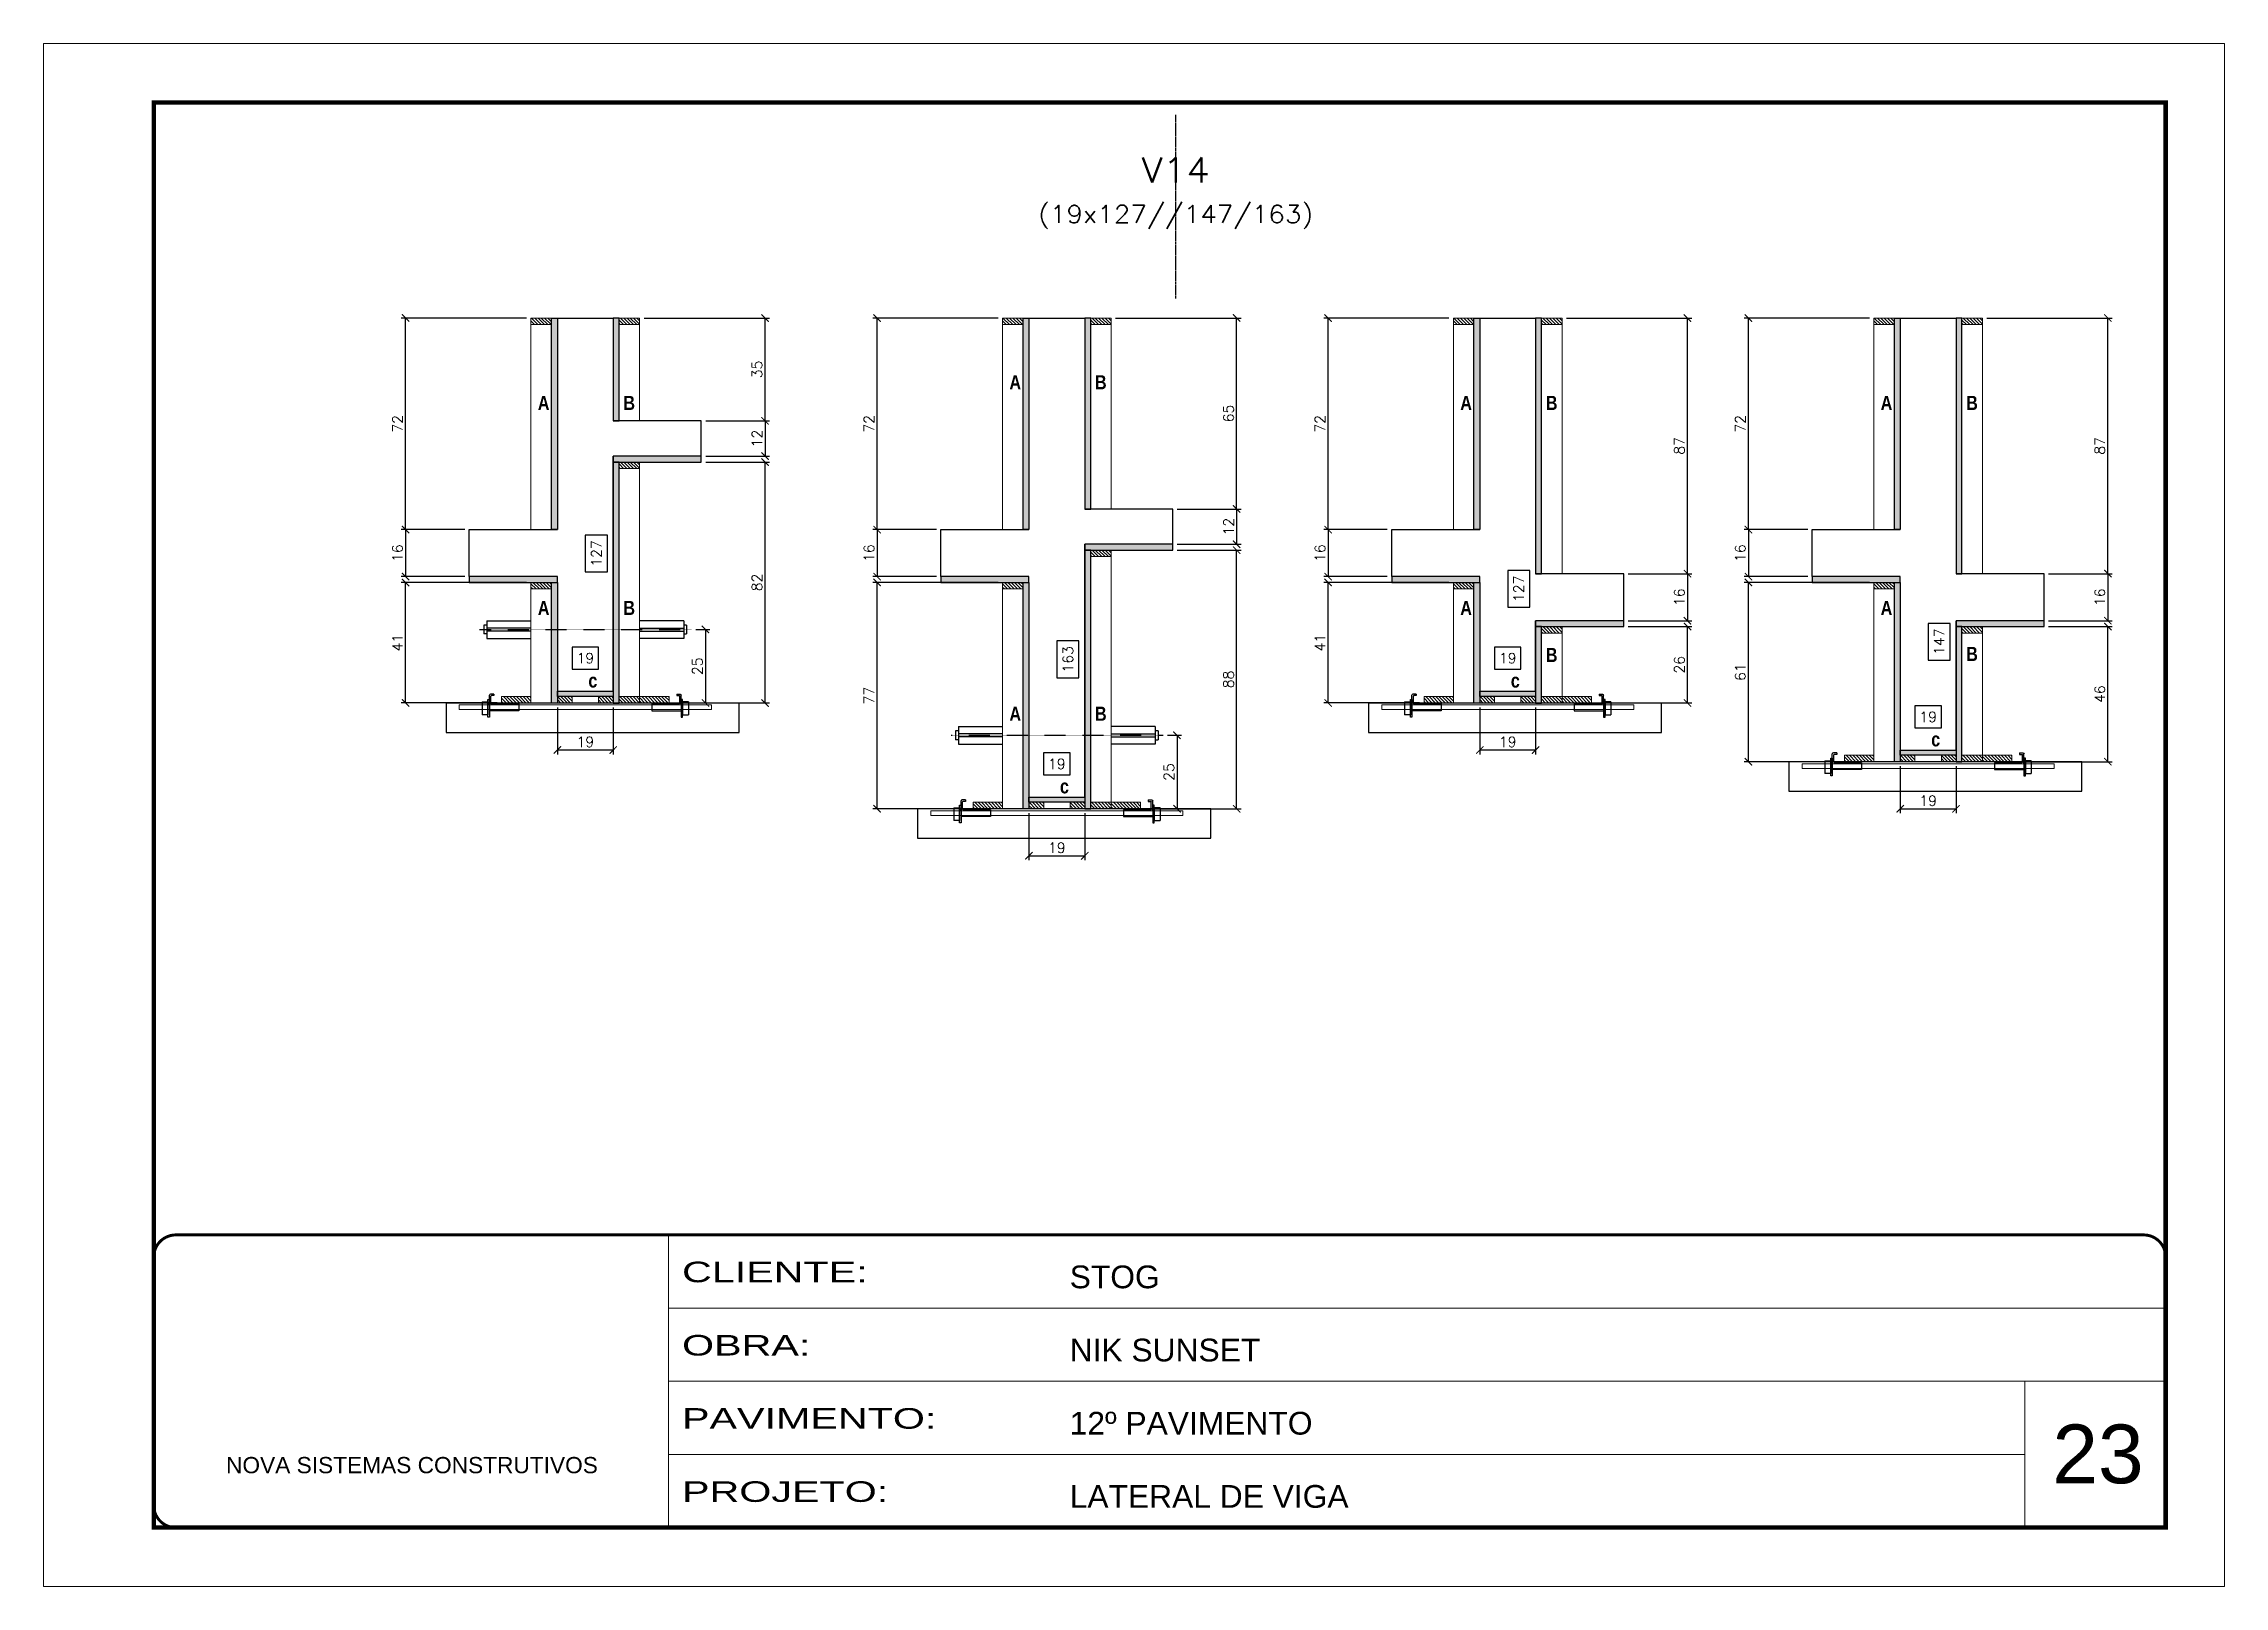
# Model space of a CAD drawing. Extents: x -10448 to -1189, y -11772 to 17235.
# Drawn here: x -7265 to -5780, y 10051 to 11101 of the extents above; entities that cross this region are included whole.
import ezdxf
from ezdxf.enums import TextEntityAlignment as Align

# ---------------------------------------------------------------- set-up
doc = ezdxf.new("R2010")
doc.units = 0
for name, pattern in [('CONTINUO', [0]), ('DASHED', [0.75, 0.5, -0.25]), ('HIDDEN', [0.375, 0.25, -0.125])]:
    doc.linetypes.add(name, pattern=pattern)
for name, color, linetype in [('barrote', 251, 'Continuous'), ('COTA', 241, 'Continuous'), ('Cota Seção (2x)', 4, 'Continuous'), ('detalhes', 4, 'Continuous'), ('Painéis', 200, 'Continuous'), ('presilha', 1, 'Continuous'), ('TENSOR', 3, 'Continuous'), ('Texto de Titulo', 7, 'Continuous'), ('Texto Qtd Sarr', 242, 'Continuous')]:
    doc.layers.add(name, color=color, linetype=linetype)
for name, color, linetype, lineweight in [('CARIMBO', 255, 'Continuous', 9), ('CONCRETO', 251, 'Continuous', 25), ('Folhas', 255, 'Continuous', 9), ('Hachura', 251, 'Continuous', 9), ('Madeira', 126, 'Continuous', 18), ('SARRAFO DE PRESSAO', 251, 'DASHED', 9), ('SCO-___-LAJ', 2, 'Continuous', 0), ('Texto Seção', 7, 'Continuous', 15)]:
    doc.layers.add(name, color=color, linetype=linetype, lineweight=lineweight)
doc.styles.add('ARIAL', font='arial.ttf')
doc.styles.add('Romans', font='romans.shx')
doc.styles.add('TECNICA', font='techb___.ttf', dxfattribs={"height": 10})
doc.styles.add('Tecnologia', font='')
doc.styles.get('Tecnologia').set_extended_font_data('Forgotten Futurist')
doc.dimstyles.new('Cota Seção (2x)', dxfattribs={"dimtxt": 7, "dimasz": 5, "dimexe": 3, "dimexo": 3, "dimgap": 2, "dimtad": 3, "dimdec": 1, "dimlfac": 0.5, "dimzin": 12, "dimdsep": 46, "dimtxsty": 'Romans', "dimblk": 'ARCHTICK', "dimcen": 0, "dimclrd": 4, "dimclre": 4, "dimclrt": 1, "dimadec": 1, "dimazin": 3, "dimtfac": 1, "dimtdec": 1, "dimtmove": 0, "dimatfit": 3, "dimldrblk": 'OBLIQUE', "dimfxl": 1, "dimtolj": 1, "dimtzin": 12, "dimarcsym": 0})
doc.dimstyles.new('Cota Seção interna', dxfattribs={"dimtxt": 7, "dimasz": 6, "dimexe": 0.18, "dimexo": 2, "dimgap": -4, "dimtad": 3, "dimdec": 1, "dimlfac": 0.5, "dimzin": 12, "dimdsep": 46, "dimtxsty": 'Romans', "dimblk": 'ARCHTICK', "dimcen": 0.09, "dimse1": 1, "dimse2": 1, "dimsd1": 1, "dimsd2": 1, "dimclrd": 180, "dimclre": 5, "dimclrt": 1, "dimadec": 0, "dimazin": 3, "dimtfac": 1, "dimtdec": 1, "dimtofl": 0, "dimtmove": 0, "dimatfit": 3, "dimldrblk": 'ARCHTICK', "dimfxl": 1, "dimtolj": 1, "dimtzin": 0, "dimarcsym": 0})
pattern_1 = [(315, (15659.7065, 2422.9391), (1.12253202, 1.12253202), [])]
pattern_2 = [(135, (-30165.5338, 19217.8266), (-1.12253202, -1.12253202), [])]
pattern_3 = [(315, (15980.8272, 2350.9391), (1.12253202, 1.12253202), [])]
pattern_4 = [(135, (-29844.4132, 19217.8266), (-1.12253202, -1.12253202), [])]
pattern_5 = [(315, (16574.1076, 2382.9391), (1.12253202, 1.12253202), [])]
pattern_6 = [(135, (-29251.1327, 19217.8266), (-1.12253202, -1.12253202), [])]
pattern_7 = [(315, (16287.8489, 2422.9391), (1.12253202, 1.12253202), [])]
pattern_8 = [(135, (-29537.3914, 19217.8266), (-1.12253202, -1.12253202), [])]

msp = doc.modelspace()

# ---------------------------------------------------------------- texts
at = {"layer": 'CARIMBO', "style": 'ARIAL'}
msp.add_text('23', height=40, dxfattribs=at).set_placement((-5896.92, 10121.5))
at = {"layer": 'detalhes', "style": 'TECNICA'}
for s, p in [('A', (-6607.13, 10866.08)), ('B', (-6548.87, 10866.07)), ('A', (-6928.25, 10852.01)), ('B', (-6869.99, 10852)), ('A', (-6300.11, 10852.01)), ('B', (-6241.85, 10852)), ('A', (-6013.85, 10852.01)), ('B', (-5955.59, 10852)), ('A', (-6928.25, 10712.48)), ('B', (-6869.99, 10712.47)), ('A', (-6300.11, 10712.48)), ('A', (-6013.85, 10712.48)), ('B', (-6241.85, 10680.47)), ('B', (-5955.59, 10681.16)), ('c', (-6893.83, 10663.08)), ('c', (-6265.69, 10663.08)), ('A', (-6607.13, 10640.48)), ('B', (-6548.87, 10640.47)), ('c', (-5979.43, 10623.08)), ('c', (-6572.71, 10591.08))]:
    msp.add_text(s, height=9.6, dxfattribs=at).set_placement(p)

# ---------------------------------------------------------------- blocks, each defined once
blk = doc.blocks.new('9999999999')
at = {"color": 30, "linetype": 'CONTINUO'}
for p, q in [((98564.6, 34230.2), (98564.6, 34429.4)), ((98564.6, 34379.6), (99584, 34379.6)), ((98564.6, 34329.8), (99488, 34329.8)), ((99584, 34329.8), (99488, 34329.8)), ((99488, 34329.8), (99488, 34230.2)), ((98564.6, 34280), (99488, 34280))]:
    blk.add_line(p, q, dxfattribs=at)
at = {"color": 30, "linetype": 'CONTINUO', "const_width": 2}
blk.add_lwpolyline([(99584, 34230.2), (99584, 34414.4, 0.414214), (99569, 34429.4), (98229, 34429.4, 0.414214), (98214, 34414.4), (98214, 34245.2, 0.414214), (98229, 34230.2), (99584, 34230.2)], format="xyb", dxfattribs=at)
at = {"layer": 'Folhas'}
blk.add_lwpolyline([(98139, 34190.2), (99624, 34190.2), (99624, 35240.2), (98139, 35240.2)], close=True, dxfattribs=at)
at = {"layer": 'Folhas', "color": 30, "const_width": 3}
blk.add_lwpolyline([(98214, 34230.2), (99584, 34230.2), (99584, 35200.2), (98214, 35200.2)], close=True, dxfattribs=at)
at = {"color": 7, "linetype": 'Continuous', "ltscale": 5, "style": 'ARIAL'}
for s, height, p in [('STOG', 15.48, (98837.7, 34393.1)), ('NIK SUNSET', 15.48, (98837.7, 34343.3)), ('12º PAVIMENTO', 15.483, (98837.7, 34293.5)), ('NOVA SISTEMAS CONSTRUTIVOS', 11.059, (98263.2, 34267.2)), ('LATERAL DE VIGA', 15.483, (98837.7, 34243.7))]:
    blk.add_text(s, height=height, dxfattribs=at).set_placement(p)
at = {"layer": 'Folhas', "color": 7, "style": 'Tecnologia', "width": 1.5}
for s, p in [('CLIENTE:', (98573.7, 34397.2)), ('OBRA:', (98573.7, 34347.3)), ('PAVIMENTO:', (98573.7, 34297.5)), ('PROJETO:', (98573.7, 34247.7))]:
    blk.add_text(s, height=14, dxfattribs=at).set_placement(p)
blk = doc.blocks.new('titulo1')
at = {"layer": 'Defpoints', "color": 252, "linetype": 'HIDDEN', "ltscale": 2}
blk.add_line((0, 0), (0, 125), dxfattribs=at)
at = {"layer": 'Defpoints', "style": 'Romans', "oblique": 15}
blk.add_attdef('FOLHA', text='', height=10, dxfattribs=at).set_placement((0, 15.6), align=Align.MIDDLE_CENTER)
at = {"layer": 'Texto Qtd Sarr', "color": 3, "style": 'Romans', "oblique": 15}
for tag, height, p in [('TITULO', 17, (0, 71.4)), ('SEÇÃO', 12, (0, 41.5))]:
    blk.add_attdef(tag, text='', height=height, dxfattribs=at).set_placement(p, align=Align.MIDDLE_CENTER)
blk = doc.blocks.new('_ArchTick')
at = {"color": 0, "linetype": 'ByBlock', "const_width": 0.15}
blk.add_lwpolyline([(-0.5, -0.5), (0.5, 0.5)], dxfattribs=at)
blk = doc.blocks.new('*D541')
at = {"layer": 'COTA', "color": 4, "lineweight": -2, "transparency": 16777216}
for p, q in [((-6935.9, 10734.6), (-7021.3, 10734.6)), ((-7018.3, 10652.6), (-7018.3, 10734.6)), ((-6955.9, 10652.6), (-7021.3, 10652.6))]:
    blk.add_line(p, q, dxfattribs=at)
at = {"layer": 'Defpoints', "color": 0, "transparency": 16777216}
for p in [(-7018.3, 10734.6), (-6932.9, 10734.6), (-6952.9, 10652.6)]:
    blk.add_point(p, dxfattribs=at)
at = {"layer": 'COTA', "color": 4, "lineweight": -2, "transparency": 16777216, "xscale": 5, "yscale": 5, "zscale": 5}
for p, rotation in [((-7018.3, 10734.6), 90), ((-7018.3, 10652.6), 270)]:
    blk.add_blockref('_ArchTick', p, dxfattribs=dict(at, rotation=rotation))
at = {"layer": 'COTA', "color": 1, "transparency": 16777216, "insert": (-7023.8, 10693.6), "char_height": 7, "attachment_point": 5, "rotation": 90, "style": 'Romans'}
blk.add_mtext('\\A1;41', dxfattribs=at)
blk = doc.blocks.new('_Oblique')
at = {"color": 0, "linetype": 'ByBlock', "lineweight": -2}
blk.add_line((-0.5, -0.5), (0.5, 0.5), dxfattribs=at)
blk = doc.blocks.new('*D542')
at = {"layer": 'Cota Seção (2x)', "color": 180, "lineweight": -2, "transparency": 16777216}
for p, q in [((-6880.9, 10766.8), (-6895.9, 10766.8)), ((-6895.9, 10766.8), (-6895.9, 10741.8)), ((-6880.9, 10741.8), (-6880.9, 10766.8)), ((-6895.9, 10741.8), (-6880.9, 10741.8))]:
    blk.add_line(p, q, dxfattribs=at)
at = {"layer": 'Defpoints', "color": 0, "transparency": 16777216}
for p in [(-6876.9, 10914.6), (-6876.9, 10914.6), (-6876.6, 10660.6)]:
    blk.add_point(p, dxfattribs=at)
at = {"layer": 'Cota Seção (2x)', "color": 1, "transparency": 16777216, "insert": (-6888.4, 10754.3), "char_height": 7, "attachment_point": 5, "rotation": 90, "style": 'Romans'}
blk.add_mtext('\\A1;127', dxfattribs=at)
blk = doc.blocks.new('PRESILHA METÁLICA 1')
at = {"layer": 'presilha'}
for p, q in [((0, 13), (6, 13)), ((0, 13), (0, 0)), ((6, 0), (0, 0)), ((6, 15.5), (7.5, 15.5)), ((6, -2.5), (6, 15.5)), ((6, 13), (6, 0)), ((7.5, 10.6), (7.5, 19.9)), ((7.5, 15.5), (7.5, -2.5)), ((37.5, 4.1), (7.5, 4.1)), ((12, 21), (8.6, 21)), ((9, 11.6), (9, 18.9)), ((12, 19.5), (9.6, 19.5)), ((37.5, 11), (9.6, 11)), ((12, 21), (12, 19.5)), ((37.5, 11), (37.5, 4.1)), ((7.5, -2.5), (6, -2.5))]:
    blk.add_line(p, q, dxfattribs=at)
for centre, radius, start, end in [((8.6, 19.9), 1.14, 90, 180), ((9.6, 18.9), 0.57, 90, 180), ((9.6, 11.6), 0.57, 180, 270)]:
    blk.add_arc(centre, radius, start, end, dxfattribs=at)
blk = doc.blocks.new('*D543')
at = {"layer": 'COTA', "color": 4, "lineweight": -2, "transparency": 16777216}
for p, q in [((-6914.9, 10649.6), (-6914.9, 10617.6)), ((-6876.9, 10649.6), (-6876.9, 10617.6)), ((-6914.9, 10620.6), (-6876.9, 10620.6))]:
    blk.add_line(p, q, dxfattribs=at)
at = {"layer": 'Defpoints', "color": 0, "transparency": 16777216}
for p in [(-6914.9, 10652.6), (-6876.9, 10652.6), (-6876.9, 10620.6)]:
    blk.add_point(p, dxfattribs=at)
at = {"layer": 'COTA', "color": 4, "lineweight": -2, "transparency": 16777216, "xscale": 5, "yscale": 5, "zscale": 5, "rotation": 180}
blk.add_blockref('_ArchTick', (-6914.9, 10620.6), dxfattribs=at)
at = {"layer": 'COTA', "color": 4, "lineweight": -2, "transparency": 16777216, "xscale": 5, "yscale": 5, "zscale": 5}
blk.add_blockref('_ArchTick', (-6876.9, 10620.6), dxfattribs=at)
at = {"layer": 'COTA', "color": 1, "transparency": 16777216, "insert": (-6895.9, 10626.1), "char_height": 7, "attachment_point": 5, "style": 'Romans'}
blk.add_mtext('\\A1;19', dxfattribs=at)
blk = doc.blocks.new('*D548')
at = {"layer": 'COTA', "color": 4, "lineweight": -2, "transparency": 16777216}
for p, q in [((-6820.6, 10702.6), (-6811.1, 10702.6)), ((-6814.1, 10702.6), (-6814.1, 10652.6)), ((-6835.9, 10652.6), (-6811.1, 10652.6))]:
    blk.add_line(p, q, dxfattribs=at)
at = {"layer": 'Defpoints', "color": 0, "transparency": 16777216}
for p in [(-6823.6, 10702.6), (-6838.9, 10652.6), (-6814.1, 10652.6)]:
    blk.add_point(p, dxfattribs=at)
at = {"layer": 'COTA', "color": 4, "lineweight": -2, "transparency": 16777216, "xscale": 5, "yscale": 5, "zscale": 5}
for p, rotation in [((-6814.1, 10702.6), 90), ((-6814.1, 10652.6), 270)]:
    blk.add_blockref('_ArchTick', p, dxfattribs=dict(at, rotation=rotation))
at = {"layer": 'COTA', "color": 1, "transparency": 16777216, "insert": (-6819.6, 10677.6), "char_height": 7, "attachment_point": 5, "rotation": 90, "style": 'Romans'}
blk.add_mtext('\\A1;25', dxfattribs=at)
blk = doc.blocks.new('*D544')
at = {"layer": 'COTA', "color": 4, "lineweight": -2, "transparency": 16777216}
for p, q in [((-6813.9, 10844.6), (-6770.5, 10844.6)), ((-6773.5, 10844.6), (-6773.5, 10820.6)), ((-6813.9, 10820.6), (-6770.5, 10820.6))]:
    blk.add_line(p, q, dxfattribs=at)
at = {"layer": 'Defpoints', "color": 0, "transparency": 16777216}
for p in [(-6816.9, 10844.6), (-6816.9, 10820.6), (-6773.5, 10820.6)]:
    blk.add_point(p, dxfattribs=at)
at = {"layer": 'COTA', "color": 4, "lineweight": -2, "transparency": 16777216, "xscale": 5, "yscale": 5, "zscale": 5}
for p, rotation in [((-6773.5, 10844.6), 90), ((-6773.5, 10820.6), 270)]:
    blk.add_blockref('_ArchTick', p, dxfattribs=dict(at, rotation=rotation))
at = {"layer": 'COTA', "color": 1, "transparency": 16777216, "insert": (-6779, 10832.6), "char_height": 7, "attachment_point": 5, "rotation": 90, "style": 'Romans'}
blk.add_mtext('\\A1;12', dxfattribs=at)
blk = doc.blocks.new('*D545')
at = {"layer": 'COTA', "color": 4, "lineweight": -2, "transparency": 16777216}
for p, q in [((-6813.9, 10816.6), (-6770.5, 10816.6)), ((-6773.5, 10652.6), (-6773.5, 10816.6)), ((-6835.9, 10652.6), (-6770.5, 10652.6))]:
    blk.add_line(p, q, dxfattribs=at)
at = {"layer": 'Defpoints', "color": 0, "transparency": 16777216}
for p in [(-6816.9, 10816.6), (-6773.5, 10816.6), (-6838.9, 10652.6)]:
    blk.add_point(p, dxfattribs=at)
at = {"layer": 'COTA', "color": 4, "lineweight": -2, "transparency": 16777216, "xscale": 5, "yscale": 5, "zscale": 5}
for p, rotation in [((-6773.5, 10816.6), 90), ((-6773.5, 10652.6), 270)]:
    blk.add_blockref('_ArchTick', p, dxfattribs=dict(at, rotation=rotation))
at = {"layer": 'COTA', "color": 1, "transparency": 16777216, "insert": (-6779, 10734.6), "char_height": 7, "attachment_point": 5, "rotation": 90, "style": 'Romans'}
blk.add_mtext('\\A1;82', dxfattribs=at)
blk = doc.blocks.new('*D549')
at = {"layer": 'COTA', "color": 4, "lineweight": -2, "transparency": 16777216}
for p, q in [((-6935.9, 10914.6), (-7021.3, 10914.6)), ((-7018.3, 10770.6), (-7018.3, 10914.6)), ((-6977.9, 10770.6), (-7021.3, 10770.6))]:
    blk.add_line(p, q, dxfattribs=at)
at = {"layer": 'Defpoints', "color": 0, "transparency": 16777216}
for p in [(-7018.3, 10914.6), (-6932.9, 10914.6), (-6974.9, 10770.6)]:
    blk.add_point(p, dxfattribs=at)
at = {"layer": 'COTA', "color": 4, "lineweight": -2, "transparency": 16777216, "xscale": 5, "yscale": 5, "zscale": 5}
for p, rotation in [((-7018.3, 10914.6), 90), ((-7018.3, 10770.6), 270)]:
    blk.add_blockref('_ArchTick', p, dxfattribs=dict(at, rotation=rotation))
at = {"layer": 'COTA', "color": 1, "transparency": 16777216, "insert": (-7023.8, 10842.6), "char_height": 7, "attachment_point": 5, "rotation": 90, "style": 'Romans'}
blk.add_mtext('\\A1;72', dxfattribs=at)
blk = doc.blocks.new('*D550')
at = {"layer": 'COTA', "color": 4, "lineweight": -2, "transparency": 16777216}
for p, q in [((-6977.9, 10770.6), (-7021.3, 10770.6)), ((-7018.3, 10770.6), (-7018.3, 10738.6)), ((-6977.9, 10738.6), (-7021.3, 10738.6))]:
    blk.add_line(p, q, dxfattribs=at)
at = {"layer": 'Defpoints', "color": 0, "transparency": 16777216}
for p in [(-6974.9, 10770.6), (-7018.3, 10738.6), (-6974.9, 10738.6)]:
    blk.add_point(p, dxfattribs=at)
at = {"layer": 'COTA', "color": 4, "lineweight": -2, "transparency": 16777216, "xscale": 5, "yscale": 5, "zscale": 5}
for p, rotation in [((-7018.3, 10770.6), 90), ((-7018.3, 10738.6), 270)]:
    blk.add_blockref('_ArchTick', p, dxfattribs=dict(at, rotation=rotation))
at = {"layer": 'COTA', "color": 1, "transparency": 16777216, "insert": (-7023.8, 10754.6), "char_height": 7, "attachment_point": 5, "rotation": 90, "style": 'Romans'}
blk.add_mtext('\\A1;16', dxfattribs=at)
blk = doc.blocks.new('*D546')
at = {"layer": 'COTA', "color": 4, "lineweight": -2, "transparency": 16777216}
for p, q in [((-6855.9, 10914.6), (-6770.5, 10914.6)), ((-6773.5, 10844.6), (-6773.5, 10914.6)), ((-6813.9, 10844.6), (-6770.5, 10844.6))]:
    blk.add_line(p, q, dxfattribs=at)
at = {"layer": 'Defpoints', "color": 0, "transparency": 16777216}
for p in [(-6858.9, 10914.6), (-6773.5, 10914.6), (-6816.9, 10844.6)]:
    blk.add_point(p, dxfattribs=at)
at = {"layer": 'COTA', "color": 4, "lineweight": -2, "transparency": 16777216, "xscale": 5, "yscale": 5, "zscale": 5}
for p, rotation in [((-6773.5, 10914.6), 90), ((-6773.5, 10844.6), 270)]:
    blk.add_blockref('_ArchTick', p, dxfattribs=dict(at, rotation=rotation))
at = {"layer": 'COTA', "color": 1, "transparency": 16777216, "insert": (-6779, 10879.6), "char_height": 7, "attachment_point": 5, "rotation": 90, "style": 'Romans'}
blk.add_mtext('\\A1;35', dxfattribs=at)
blk = doc.blocks.new('*D547')
at = {"layer": 'Cota Seção (2x)', "color": 180, "lineweight": -2, "transparency": 16777216}
for p, q in [((-6886.9, 10690.6), (-6904.9, 10690.6)), ((-6904.9, 10690.6), (-6904.9, 10675.6)), ((-6886.9, 10675.6), (-6886.9, 10690.6)), ((-6904.9, 10675.6), (-6886.9, 10675.6))]:
    blk.add_line(p, q, dxfattribs=at)
at = {"layer": 'Defpoints', "color": 0, "transparency": 16777216}
for p in [(-6876.9, 10671.6), (-6914.9, 10660.6), (-6876.9, 10660.6)]:
    blk.add_point(p, dxfattribs=at)
at = {"layer": 'Cota Seção (2x)', "color": 1, "transparency": 16777216, "insert": (-6895.9, 10683.1), "char_height": 7, "attachment_point": 5, "style": 'Romans'}
blk.add_mtext('\\A1;19', dxfattribs=at)
blk = doc.blocks.new('*D551')
at = {"layer": 'COTA', "color": 4, "lineweight": -2, "transparency": 16777216}
for p, q in [((-6614.8, 10734.6), (-6700.2, 10734.6)), ((-6697.2, 10580.6), (-6697.2, 10734.6)), ((-6634.8, 10580.6), (-6700.2, 10580.6))]:
    blk.add_line(p, q, dxfattribs=at)
at = {"layer": 'Defpoints', "color": 0, "transparency": 16777216}
for p in [(-6697.2, 10734.6), (-6611.8, 10734.6), (-6631.8, 10580.6)]:
    blk.add_point(p, dxfattribs=at)
at = {"layer": 'COTA', "color": 4, "lineweight": -2, "transparency": 16777216, "xscale": 5, "yscale": 5, "zscale": 5}
for p, rotation in [((-6697.2, 10734.6), 90), ((-6697.2, 10580.6), 270)]:
    blk.add_blockref('_ArchTick', p, dxfattribs=dict(at, rotation=rotation))
at = {"layer": 'COTA', "color": 1, "transparency": 16777216, "insert": (-6702.7, 10657.6), "char_height": 7, "attachment_point": 5, "rotation": 90, "style": 'Romans'}
blk.add_mtext('\\A1;77', dxfattribs=at)
blk = doc.blocks.new('*D552')
at = {"layer": 'Cota Seção (2x)', "color": 180, "lineweight": -2, "transparency": 16777216}
for p, q in [((-6559.8, 10694.8), (-6574.8, 10694.8)), ((-6574.8, 10694.8), (-6574.8, 10669.8)), ((-6559.8, 10669.8), (-6559.8, 10694.8)), ((-6574.8, 10669.8), (-6559.8, 10669.8))]:
    blk.add_line(p, q, dxfattribs=at)
at = {"layer": 'Defpoints', "color": 0, "transparency": 16777216}
for p in [(-6555.8, 10914.6), (-6555.8, 10914.6), (-6555.5, 10588.6)]:
    blk.add_point(p, dxfattribs=at)
at = {"layer": 'Cota Seção (2x)', "color": 1, "transparency": 16777216, "insert": (-6567.3, 10682.3), "char_height": 7, "attachment_point": 5, "rotation": 90, "style": 'Romans'}
blk.add_mtext('\\A1;163', dxfattribs=at)
blk = doc.blocks.new('*D553')
at = {"layer": 'COTA', "color": 4, "lineweight": -2, "transparency": 16777216}
for p, q in [((-6593.8, 10577.6), (-6593.8, 10545.6)), ((-6555.8, 10577.6), (-6555.8, 10545.6)), ((-6593.8, 10548.6), (-6555.8, 10548.6))]:
    blk.add_line(p, q, dxfattribs=at)
at = {"layer": 'Defpoints', "color": 0, "transparency": 16777216}
for p in [(-6593.8, 10580.6), (-6555.8, 10580.6), (-6555.8, 10548.6)]:
    blk.add_point(p, dxfattribs=at)
at = {"layer": 'COTA', "color": 4, "lineweight": -2, "transparency": 16777216, "xscale": 5, "yscale": 5, "zscale": 5, "rotation": 180}
blk.add_blockref('_ArchTick', (-6593.8, 10548.6), dxfattribs=at)
at = {"layer": 'COTA', "color": 4, "lineweight": -2, "transparency": 16777216, "xscale": 5, "yscale": 5, "zscale": 5}
blk.add_blockref('_ArchTick', (-6555.8, 10548.6), dxfattribs=at)
at = {"layer": 'COTA', "color": 1, "transparency": 16777216, "insert": (-6574.8, 10554.1), "char_height": 7, "attachment_point": 5, "style": 'Romans'}
blk.add_mtext('\\A1;19', dxfattribs=at)
blk = doc.blocks.new('*D556')
at = {"layer": 'COTA', "color": 4, "lineweight": -2, "transparency": 16777216}
for p, q in [((-6499.5, 10630.6), (-6490, 10630.6)), ((-6493, 10630.6), (-6493, 10580.6)), ((-6514.8, 10580.6), (-6490, 10580.6))]:
    blk.add_line(p, q, dxfattribs=at)
at = {"layer": 'Defpoints', "color": 0, "transparency": 16777216}
for p in [(-6502.5, 10630.6), (-6517.8, 10580.6), (-6493, 10580.6)]:
    blk.add_point(p, dxfattribs=at)
at = {"layer": 'COTA', "color": 4, "lineweight": -2, "transparency": 16777216, "xscale": 5, "yscale": 5, "zscale": 5}
for p, rotation in [((-6493, 10630.6), 90), ((-6493, 10580.6), 270)]:
    blk.add_blockref('_ArchTick', p, dxfattribs=dict(at, rotation=rotation))
at = {"layer": 'COTA', "color": 1, "transparency": 16777216, "insert": (-6498.5, 10605.6), "char_height": 7, "attachment_point": 5, "rotation": 90, "style": 'Romans'}
blk.add_mtext('\\A1;25', dxfattribs=at)
blk = doc.blocks.new('*D554')
at = {"layer": 'COTA', "color": 4, "lineweight": -2, "transparency": 16777216}
for p, q in [((-6492.8, 10784.6), (-6449.4, 10784.6)), ((-6452.4, 10784.6), (-6452.4, 10760.6)), ((-6492.8, 10760.6), (-6449.4, 10760.6))]:
    blk.add_line(p, q, dxfattribs=at)
at = {"layer": 'Defpoints', "color": 0, "transparency": 16777216}
for p in [(-6495.8, 10784.6), (-6495.8, 10760.6), (-6452.4, 10760.6)]:
    blk.add_point(p, dxfattribs=at)
at = {"layer": 'COTA', "color": 4, "lineweight": -2, "transparency": 16777216, "xscale": 5, "yscale": 5, "zscale": 5}
for p, rotation in [((-6452.4, 10784.6), 90), ((-6452.4, 10760.6), 270)]:
    blk.add_blockref('_ArchTick', p, dxfattribs=dict(at, rotation=rotation))
at = {"layer": 'COTA', "color": 1, "transparency": 16777216, "insert": (-6457.9, 10772.6), "char_height": 7, "attachment_point": 5, "rotation": 90, "style": 'Romans'}
blk.add_mtext('\\A1;12', dxfattribs=at)
blk = doc.blocks.new('*D555')
at = {"layer": 'COTA', "color": 4, "lineweight": -2, "transparency": 16777216}
for p, q in [((-6492.8, 10756.6), (-6449.4, 10756.6)), ((-6452.4, 10580.6), (-6452.4, 10756.6)), ((-6514.8, 10580.6), (-6449.4, 10580.6))]:
    blk.add_line(p, q, dxfattribs=at)
at = {"layer": 'Defpoints', "color": 0, "transparency": 16777216}
for p in [(-6495.8, 10756.6), (-6452.4, 10756.6), (-6517.8, 10580.6)]:
    blk.add_point(p, dxfattribs=at)
at = {"layer": 'COTA', "color": 4, "lineweight": -2, "transparency": 16777216, "xscale": 5, "yscale": 5, "zscale": 5}
for p, rotation in [((-6452.4, 10756.6), 90), ((-6452.4, 10580.6), 270)]:
    blk.add_blockref('_ArchTick', p, dxfattribs=dict(at, rotation=rotation))
at = {"layer": 'COTA', "color": 1, "transparency": 16777216, "insert": (-6457.9, 10668.6), "char_height": 7, "attachment_point": 5, "rotation": 90, "style": 'Romans'}
blk.add_mtext('\\A1;88', dxfattribs=at)
blk = doc.blocks.new('*D557')
at = {"layer": 'COTA', "color": 4, "lineweight": -2, "transparency": 16777216}
for p, q in [((-6614.8, 10914.6), (-6700.2, 10914.6)), ((-6697.2, 10770.6), (-6697.2, 10914.6)), ((-6656.8, 10770.6), (-6700.2, 10770.6))]:
    blk.add_line(p, q, dxfattribs=at)
at = {"layer": 'Defpoints', "color": 0, "transparency": 16777216}
for p in [(-6697.2, 10914.6), (-6611.8, 10914.6), (-6653.8, 10770.6)]:
    blk.add_point(p, dxfattribs=at)
at = {"layer": 'COTA', "color": 4, "lineweight": -2, "transparency": 16777216, "xscale": 5, "yscale": 5, "zscale": 5}
for p, rotation in [((-6697.2, 10914.6), 90), ((-6697.2, 10770.6), 270)]:
    blk.add_blockref('_ArchTick', p, dxfattribs=dict(at, rotation=rotation))
at = {"layer": 'COTA', "color": 1, "transparency": 16777216, "insert": (-6702.7, 10842.6), "char_height": 7, "attachment_point": 5, "rotation": 90, "style": 'Romans'}
blk.add_mtext('\\A1;72', dxfattribs=at)
blk = doc.blocks.new('*D558')
at = {"layer": 'COTA', "color": 4, "lineweight": -2, "transparency": 16777216}
for p, q in [((-6656.8, 10770.6), (-6700.2, 10770.6)), ((-6697.2, 10770.6), (-6697.2, 10738.6)), ((-6656.8, 10738.6), (-6700.2, 10738.6))]:
    blk.add_line(p, q, dxfattribs=at)
at = {"layer": 'Defpoints', "color": 0, "transparency": 16777216}
for p in [(-6653.8, 10770.6), (-6697.2, 10738.6), (-6653.8, 10738.6)]:
    blk.add_point(p, dxfattribs=at)
at = {"layer": 'COTA', "color": 4, "lineweight": -2, "transparency": 16777216, "xscale": 5, "yscale": 5, "zscale": 5}
for p, rotation in [((-6697.2, 10770.6), 90), ((-6697.2, 10738.6), 270)]:
    blk.add_blockref('_ArchTick', p, dxfattribs=dict(at, rotation=rotation))
at = {"layer": 'COTA', "color": 1, "transparency": 16777216, "insert": (-6702.7, 10754.6), "char_height": 7, "attachment_point": 5, "rotation": 90, "style": 'Romans'}
blk.add_mtext('\\A1;16', dxfattribs=at)
blk = doc.blocks.new('*D559')
at = {"layer": 'COTA', "color": 4, "lineweight": -2, "transparency": 16777216}
for p, q in [((-6534.8, 10914.6), (-6449.4, 10914.6)), ((-6452.4, 10784.6), (-6452.4, 10914.6)), ((-6492.8, 10784.6), (-6449.4, 10784.6))]:
    blk.add_line(p, q, dxfattribs=at)
at = {"layer": 'Defpoints', "color": 0, "transparency": 16777216}
for p in [(-6537.8, 10914.6), (-6452.4, 10914.6), (-6495.8, 10784.6)]:
    blk.add_point(p, dxfattribs=at)
at = {"layer": 'COTA', "color": 4, "lineweight": -2, "transparency": 16777216, "xscale": 5, "yscale": 5, "zscale": 5}
for p, rotation in [((-6452.4, 10914.6), 90), ((-6452.4, 10784.6), 270)]:
    blk.add_blockref('_ArchTick', p, dxfattribs=dict(at, rotation=rotation))
at = {"layer": 'COTA', "color": 1, "transparency": 16777216, "insert": (-6457.9, 10849.6), "char_height": 7, "attachment_point": 5, "rotation": 90, "style": 'Romans'}
blk.add_mtext('\\A1;65', dxfattribs=at)
blk = doc.blocks.new('*D560')
at = {"layer": 'Cota Seção (2x)', "color": 180, "lineweight": -2, "transparency": 16777216}
for p, q in [((-6565.8, 10618.6), (-6583.8, 10618.6)), ((-6583.8, 10618.6), (-6583.8, 10603.6)), ((-6565.8, 10603.6), (-6565.8, 10618.6)), ((-6583.8, 10603.6), (-6565.8, 10603.6))]:
    blk.add_line(p, q, dxfattribs=at)
at = {"layer": 'Defpoints', "color": 0, "transparency": 16777216}
for p in [(-6593.8, 10588.6), (-6555.8, 10599.6), (-6555.8, 10588.6)]:
    blk.add_point(p, dxfattribs=at)
at = {"layer": 'Cota Seção (2x)', "color": 1, "transparency": 16777216, "insert": (-6574.8, 10611.1), "char_height": 7, "attachment_point": 5, "style": 'Romans'}
blk.add_mtext('\\A1;19', dxfattribs=at)
blk = doc.blocks.new('*D561')
at = {"layer": 'COTA', "color": 4, "lineweight": -2, "transparency": 16777216}
for p, q in [((-6021.5, 10734.6), (-6106.9, 10734.6)), ((-6103.9, 10612.6), (-6103.9, 10734.6)), ((-6041.5, 10612.6), (-6106.9, 10612.6))]:
    blk.add_line(p, q, dxfattribs=at)
at = {"layer": 'Defpoints', "color": 0, "transparency": 16777216}
for p in [(-6103.9, 10734.6), (-6018.5, 10734.6), (-6038.5, 10612.6)]:
    blk.add_point(p, dxfattribs=at)
at = {"layer": 'COTA', "color": 4, "lineweight": -2, "transparency": 16777216, "xscale": 5, "yscale": 5, "zscale": 5}
for p, rotation in [((-6103.9, 10734.6), 90), ((-6103.9, 10612.6), 270)]:
    blk.add_blockref('_ArchTick', p, dxfattribs=dict(at, rotation=rotation))
at = {"layer": 'COTA', "color": 1, "transparency": 16777216, "insert": (-6109.4, 10673.6), "char_height": 7, "attachment_point": 5, "rotation": 90, "style": 'Romans'}
blk.add_mtext('\\A1;61', dxfattribs=at)
blk = doc.blocks.new('*D562')
at = {"layer": 'Cota Seção (2x)', "color": 180, "lineweight": -2, "transparency": 16777216}
for p, q in [((-5966.5, 10706.8), (-5981.5, 10706.8)), ((-5981.5, 10706.8), (-5981.5, 10681.8)), ((-5966.5, 10681.8), (-5966.5, 10706.8)), ((-5981.5, 10681.8), (-5966.5, 10681.8))]:
    blk.add_line(p, q, dxfattribs=at)
at = {"layer": 'Defpoints', "color": 0, "transparency": 16777216}
for p in [(-5962.5, 10914.6), (-5962.5, 10914.6), (-5962.2, 10620.6)]:
    blk.add_point(p, dxfattribs=at)
at = {"layer": 'Cota Seção (2x)', "color": 1, "transparency": 16777216, "insert": (-5974, 10694.3), "char_height": 7, "attachment_point": 5, "rotation": 90, "style": 'Romans'}
blk.add_mtext('\\A1;147', dxfattribs=at)
blk = doc.blocks.new('*D563')
at = {"layer": 'COTA', "color": 4, "lineweight": -2, "transparency": 16777216}
for p, q in [((-6000.5, 10609.6), (-6000.5, 10577.6)), ((-5962.5, 10609.6), (-5962.5, 10577.6)), ((-6000.5, 10580.6), (-5962.5, 10580.6))]:
    blk.add_line(p, q, dxfattribs=at)
at = {"layer": 'Defpoints', "color": 0, "transparency": 16777216}
for p in [(-6000.5, 10612.6), (-5962.5, 10612.6), (-5962.5, 10580.6)]:
    blk.add_point(p, dxfattribs=at)
at = {"layer": 'COTA', "color": 4, "lineweight": -2, "transparency": 16777216, "xscale": 5, "yscale": 5, "zscale": 5, "rotation": 180}
blk.add_blockref('_ArchTick', (-6000.5, 10580.6), dxfattribs=at)
at = {"layer": 'COTA', "color": 4, "lineweight": -2, "transparency": 16777216, "xscale": 5, "yscale": 5, "zscale": 5}
blk.add_blockref('_ArchTick', (-5962.5, 10580.6), dxfattribs=at)
at = {"layer": 'COTA', "color": 1, "transparency": 16777216, "insert": (-5981.5, 10586.1), "char_height": 7, "attachment_point": 5, "style": 'Romans'}
blk.add_mtext('\\A1;19', dxfattribs=at)
blk = doc.blocks.new('*D564')
at = {"layer": 'COTA', "color": 4, "lineweight": -2, "transparency": 16777216}
for p, q in [((-5899.5, 10740.6), (-5856.1, 10740.6)), ((-5859.1, 10740.6), (-5859.1, 10708.6)), ((-5899.5, 10708.6), (-5856.1, 10708.6))]:
    blk.add_line(p, q, dxfattribs=at)
at = {"layer": 'Defpoints', "color": 0, "transparency": 16777216}
for p in [(-5902.5, 10740.6), (-5902.5, 10708.6), (-5859.1, 10708.6)]:
    blk.add_point(p, dxfattribs=at)
at = {"layer": 'COTA', "color": 4, "lineweight": -2, "transparency": 16777216, "xscale": 5, "yscale": 5, "zscale": 5}
for p, rotation in [((-5859.1, 10740.6), 90), ((-5859.1, 10708.6), 270)]:
    blk.add_blockref('_ArchTick', p, dxfattribs=dict(at, rotation=rotation))
at = {"layer": 'COTA', "color": 1, "transparency": 16777216, "insert": (-5864.6, 10724.6), "char_height": 7, "attachment_point": 5, "rotation": 90, "style": 'Romans'}
blk.add_mtext('\\A1;16', dxfattribs=at)
blk = doc.blocks.new('*D565')
at = {"layer": 'COTA', "color": 4, "lineweight": -2, "transparency": 16777216}
for p, q in [((-5899.5, 10704.6), (-5856.1, 10704.6)), ((-5859.1, 10612.6), (-5859.1, 10704.6)), ((-5921.5, 10612.6), (-5856.1, 10612.6))]:
    blk.add_line(p, q, dxfattribs=at)
at = {"layer": 'Defpoints', "color": 0, "transparency": 16777216}
for p in [(-5902.5, 10704.6), (-5859.1, 10704.6), (-5924.5, 10612.6)]:
    blk.add_point(p, dxfattribs=at)
at = {"layer": 'COTA', "color": 4, "lineweight": -2, "transparency": 16777216, "xscale": 5, "yscale": 5, "zscale": 5}
for p, rotation in [((-5859.1, 10704.6), 90), ((-5859.1, 10612.6), 270)]:
    blk.add_blockref('_ArchTick', p, dxfattribs=dict(at, rotation=rotation))
at = {"layer": 'COTA', "color": 1, "transparency": 16777216, "insert": (-5864.6, 10658.6), "char_height": 7, "attachment_point": 5, "rotation": 90, "style": 'Romans'}
blk.add_mtext('\\A1;46', dxfattribs=at)
blk = doc.blocks.new('*D566')
at = {"layer": 'COTA', "color": 4, "lineweight": -2, "transparency": 16777216}
for p, q in [((-6021.5, 10914.6), (-6106.9, 10914.6)), ((-6103.9, 10770.6), (-6103.9, 10914.6)), ((-6063.5, 10770.6), (-6106.9, 10770.6))]:
    blk.add_line(p, q, dxfattribs=at)
at = {"layer": 'Defpoints', "color": 0, "transparency": 16777216}
for p in [(-6103.9, 10914.6), (-6018.5, 10914.6), (-6060.5, 10770.6)]:
    blk.add_point(p, dxfattribs=at)
at = {"layer": 'COTA', "color": 4, "lineweight": -2, "transparency": 16777216, "xscale": 5, "yscale": 5, "zscale": 5}
for p, rotation in [((-6103.9, 10914.6), 90), ((-6103.9, 10770.6), 270)]:
    blk.add_blockref('_ArchTick', p, dxfattribs=dict(at, rotation=rotation))
at = {"layer": 'COTA', "color": 1, "transparency": 16777216, "insert": (-6109.4, 10842.6), "char_height": 7, "attachment_point": 5, "rotation": 90, "style": 'Romans'}
blk.add_mtext('\\A1;72', dxfattribs=at)
blk = doc.blocks.new('*D567')
at = {"layer": 'COTA', "color": 4, "lineweight": -2, "transparency": 16777216}
for p, q in [((-6063.5, 10770.6), (-6106.9, 10770.6)), ((-6103.9, 10770.6), (-6103.9, 10738.6)), ((-6063.5, 10738.6), (-6106.9, 10738.6))]:
    blk.add_line(p, q, dxfattribs=at)
at = {"layer": 'Defpoints', "color": 0, "transparency": 16777216}
for p in [(-6060.5, 10770.6), (-6103.9, 10738.6), (-6060.5, 10738.6)]:
    blk.add_point(p, dxfattribs=at)
at = {"layer": 'COTA', "color": 4, "lineweight": -2, "transparency": 16777216, "xscale": 5, "yscale": 5, "zscale": 5}
for p, rotation in [((-6103.9, 10770.6), 90), ((-6103.9, 10738.6), 270)]:
    blk.add_blockref('_ArchTick', p, dxfattribs=dict(at, rotation=rotation))
at = {"layer": 'COTA', "color": 1, "transparency": 16777216, "insert": (-6109.4, 10754.6), "char_height": 7, "attachment_point": 5, "rotation": 90, "style": 'Romans'}
blk.add_mtext('\\A1;16', dxfattribs=at)
blk = doc.blocks.new('*D568')
at = {"layer": 'COTA', "color": 4, "lineweight": -2, "transparency": 16777216}
for p, q in [((-5941.5, 10914.6), (-5856.1, 10914.6)), ((-5859.1, 10740.6), (-5859.1, 10914.6)), ((-5899.5, 10740.6), (-5856.1, 10740.6))]:
    blk.add_line(p, q, dxfattribs=at)
at = {"layer": 'Defpoints', "color": 0, "transparency": 16777216}
for p in [(-5944.5, 10914.6), (-5859.1, 10914.6), (-5902.5, 10740.6)]:
    blk.add_point(p, dxfattribs=at)
at = {"layer": 'COTA', "color": 4, "lineweight": -2, "transparency": 16777216, "xscale": 5, "yscale": 5, "zscale": 5}
for p, rotation in [((-5859.1, 10914.6), 90), ((-5859.1, 10740.6), 270)]:
    blk.add_blockref('_ArchTick', p, dxfattribs=dict(at, rotation=rotation))
at = {"layer": 'COTA', "color": 1, "transparency": 16777216, "insert": (-5864.6, 10827.6), "char_height": 7, "attachment_point": 5, "rotation": 90, "style": 'Romans'}
blk.add_mtext('\\A1;87', dxfattribs=at)
blk = doc.blocks.new('*D569')
at = {"layer": 'Cota Seção (2x)', "color": 180, "lineweight": -2, "transparency": 16777216}
for p, q in [((-5972.5, 10650.6), (-5990.5, 10650.6)), ((-5990.5, 10650.6), (-5990.5, 10635.6)), ((-5972.5, 10635.6), (-5972.5, 10650.6)), ((-5990.5, 10635.6), (-5972.5, 10635.6))]:
    blk.add_line(p, q, dxfattribs=at)
at = {"layer": 'Defpoints', "color": 0, "transparency": 16777216}
for p in [(-6000.5, 10620.6), (-5962.5, 10631.6), (-5962.5, 10620.6)]:
    blk.add_point(p, dxfattribs=at)
at = {"layer": 'Cota Seção (2x)', "color": 1, "transparency": 16777216, "insert": (-5981.5, 10643.1), "char_height": 7, "attachment_point": 5, "style": 'Romans'}
blk.add_mtext('\\A1;19', dxfattribs=at)
blk = doc.blocks.new('*D615')
at = {"layer": 'COTA', "color": 4, "lineweight": -2, "transparency": 16777216}
for p, q in [((-6307.8, 10734.6), (-6393.1, 10734.6)), ((-6390.1, 10652.6), (-6390.1, 10734.6)), ((-6327.8, 10652.6), (-6393.1, 10652.6))]:
    blk.add_line(p, q, dxfattribs=at)
at = {"layer": 'Defpoints', "color": 0, "transparency": 16777216}
for p in [(-6390.1, 10734.6), (-6304.8, 10734.6), (-6324.8, 10652.6)]:
    blk.add_point(p, dxfattribs=at)
at = {"layer": 'COTA', "color": 4, "lineweight": -2, "transparency": 16777216, "xscale": 5, "yscale": 5, "zscale": 5}
for p, rotation in [((-6390.1, 10734.6), 90), ((-6390.1, 10652.6), 270)]:
    blk.add_blockref('_ArchTick', p, dxfattribs=dict(at, rotation=rotation))
at = {"layer": 'COTA', "color": 1, "transparency": 16777216, "insert": (-6395.6, 10693.6), "char_height": 7, "attachment_point": 5, "rotation": 90, "style": 'Romans'}
blk.add_mtext('\\A1;41', dxfattribs=at)
blk = doc.blocks.new('*D616')
at = {"layer": 'Cota Seção (2x)', "color": 180, "lineweight": -2, "transparency": 16777216}
for p, q in [((-6252.8, 10742.8), (-6267.8, 10742.8)), ((-6267.8, 10742.8), (-6267.8, 10717.8)), ((-6252.8, 10717.8), (-6252.8, 10742.8)), ((-6267.8, 10717.8), (-6252.8, 10717.8))]:
    blk.add_line(p, q, dxfattribs=at)
at = {"layer": 'Defpoints', "color": 0, "transparency": 16777216}
for p in [(-6248.8, 10914.6), (-6248.8, 10914.6), (-6248.5, 10660.6)]:
    blk.add_point(p, dxfattribs=at)
at = {"layer": 'Cota Seção (2x)', "color": 1, "transparency": 16777216, "insert": (-6260.3, 10730.3), "char_height": 7, "attachment_point": 5, "rotation": 90, "style": 'Romans'}
blk.add_mtext('\\A1;127', dxfattribs=at)
blk = doc.blocks.new('*D617')
at = {"layer": 'COTA', "color": 4, "lineweight": -2, "transparency": 16777216}
for p, q in [((-6286.8, 10649.6), (-6286.8, 10617.6)), ((-6248.8, 10649.6), (-6248.8, 10617.6)), ((-6286.8, 10620.6), (-6248.8, 10620.6))]:
    blk.add_line(p, q, dxfattribs=at)
at = {"layer": 'Defpoints', "color": 0, "transparency": 16777216}
for p in [(-6286.8, 10652.6), (-6248.8, 10652.6), (-6248.8, 10620.6)]:
    blk.add_point(p, dxfattribs=at)
at = {"layer": 'COTA', "color": 4, "lineweight": -2, "transparency": 16777216, "xscale": 5, "yscale": 5, "zscale": 5, "rotation": 180}
blk.add_blockref('_ArchTick', (-6286.8, 10620.6), dxfattribs=at)
at = {"layer": 'COTA', "color": 4, "lineweight": -2, "transparency": 16777216, "xscale": 5, "yscale": 5, "zscale": 5}
blk.add_blockref('_ArchTick', (-6248.8, 10620.6), dxfattribs=at)
at = {"layer": 'COTA', "color": 1, "transparency": 16777216, "insert": (-6267.8, 10626.1), "char_height": 7, "attachment_point": 5, "style": 'Romans'}
blk.add_mtext('\\A1;19', dxfattribs=at)
blk = doc.blocks.new('*D618')
at = {"layer": 'COTA', "color": 4, "lineweight": -2, "transparency": 16777216}
for p, q in [((-6185.8, 10740.6), (-6142.4, 10740.6)), ((-6145.4, 10740.6), (-6145.4, 10708.6)), ((-6185.8, 10708.6), (-6142.4, 10708.6))]:
    blk.add_line(p, q, dxfattribs=at)
at = {"layer": 'Defpoints', "color": 0, "transparency": 16777216}
for p in [(-6188.8, 10740.6), (-6188.8, 10708.6), (-6145.4, 10708.6)]:
    blk.add_point(p, dxfattribs=at)
at = {"layer": 'COTA', "color": 4, "lineweight": -2, "transparency": 16777216, "xscale": 5, "yscale": 5, "zscale": 5}
for p, rotation in [((-6145.4, 10740.6), 90), ((-6145.4, 10708.6), 270)]:
    blk.add_blockref('_ArchTick', p, dxfattribs=dict(at, rotation=rotation))
at = {"layer": 'COTA', "color": 1, "transparency": 16777216, "insert": (-6150.9, 10724.6), "char_height": 7, "attachment_point": 5, "rotation": 90, "style": 'Romans'}
blk.add_mtext('\\A1;16', dxfattribs=at)
blk = doc.blocks.new('*D619')
at = {"layer": 'COTA', "color": 4, "lineweight": -2, "transparency": 16777216}
for p, q in [((-6185.8, 10704.6), (-6142.4, 10704.6)), ((-6145.4, 10652.6), (-6145.4, 10704.6)), ((-6207.8, 10652.6), (-6142.4, 10652.6))]:
    blk.add_line(p, q, dxfattribs=at)
at = {"layer": 'Defpoints', "color": 0, "transparency": 16777216}
for p in [(-6188.8, 10704.6), (-6145.4, 10704.6), (-6210.8, 10652.6)]:
    blk.add_point(p, dxfattribs=at)
at = {"layer": 'COTA', "color": 4, "lineweight": -2, "transparency": 16777216, "xscale": 5, "yscale": 5, "zscale": 5}
for p, rotation in [((-6145.4, 10704.6), 90), ((-6145.4, 10652.6), 270)]:
    blk.add_blockref('_ArchTick', p, dxfattribs=dict(at, rotation=rotation))
at = {"layer": 'COTA', "color": 1, "transparency": 16777216, "insert": (-6150.9, 10678.6), "char_height": 7, "attachment_point": 5, "rotation": 90, "style": 'Romans'}
blk.add_mtext('\\A1;26', dxfattribs=at)
blk = doc.blocks.new('*D620')
at = {"layer": 'COTA', "color": 4, "lineweight": -2, "transparency": 16777216}
for p, q in [((-6307.8, 10914.6), (-6393.1, 10914.6)), ((-6390.1, 10770.6), (-6390.1, 10914.6)), ((-6349.8, 10770.6), (-6393.1, 10770.6))]:
    blk.add_line(p, q, dxfattribs=at)
at = {"layer": 'Defpoints', "color": 0, "transparency": 16777216}
for p in [(-6390.1, 10914.6), (-6304.8, 10914.6), (-6346.8, 10770.6)]:
    blk.add_point(p, dxfattribs=at)
at = {"layer": 'COTA', "color": 4, "lineweight": -2, "transparency": 16777216, "xscale": 5, "yscale": 5, "zscale": 5}
for p, rotation in [((-6390.1, 10914.6), 90), ((-6390.1, 10770.6), 270)]:
    blk.add_blockref('_ArchTick', p, dxfattribs=dict(at, rotation=rotation))
at = {"layer": 'COTA', "color": 1, "transparency": 16777216, "insert": (-6395.6, 10842.6), "char_height": 7, "attachment_point": 5, "rotation": 90, "style": 'Romans'}
blk.add_mtext('\\A1;72', dxfattribs=at)
blk = doc.blocks.new('*D621')
at = {"layer": 'COTA', "color": 4, "lineweight": -2, "transparency": 16777216}
for p, q in [((-6349.8, 10770.6), (-6393.1, 10770.6)), ((-6390.1, 10770.6), (-6390.1, 10738.6)), ((-6349.8, 10738.6), (-6393.1, 10738.6))]:
    blk.add_line(p, q, dxfattribs=at)
at = {"layer": 'Defpoints', "color": 0, "transparency": 16777216}
for p in [(-6346.8, 10770.6), (-6390.1, 10738.6), (-6346.8, 10738.6)]:
    blk.add_point(p, dxfattribs=at)
at = {"layer": 'COTA', "color": 4, "lineweight": -2, "transparency": 16777216, "xscale": 5, "yscale": 5, "zscale": 5}
for p, rotation in [((-6390.1, 10770.6), 90), ((-6390.1, 10738.6), 270)]:
    blk.add_blockref('_ArchTick', p, dxfattribs=dict(at, rotation=rotation))
at = {"layer": 'COTA', "color": 1, "transparency": 16777216, "insert": (-6395.6, 10754.6), "char_height": 7, "attachment_point": 5, "rotation": 90, "style": 'Romans'}
blk.add_mtext('\\A1;16', dxfattribs=at)
blk = doc.blocks.new('*D622')
at = {"layer": 'COTA', "color": 4, "lineweight": -2, "transparency": 16777216}
for p, q in [((-6227.8, 10914.6), (-6142.4, 10914.6)), ((-6145.4, 10740.6), (-6145.4, 10914.6)), ((-6185.8, 10740.6), (-6142.4, 10740.6))]:
    blk.add_line(p, q, dxfattribs=at)
at = {"layer": 'Defpoints', "color": 0, "transparency": 16777216}
for p in [(-6230.8, 10914.6), (-6145.4, 10914.6), (-6188.8, 10740.6)]:
    blk.add_point(p, dxfattribs=at)
at = {"layer": 'COTA', "color": 4, "lineweight": -2, "transparency": 16777216, "xscale": 5, "yscale": 5, "zscale": 5}
for p, rotation in [((-6145.4, 10914.6), 90), ((-6145.4, 10740.6), 270)]:
    blk.add_blockref('_ArchTick', p, dxfattribs=dict(at, rotation=rotation))
at = {"layer": 'COTA', "color": 1, "transparency": 16777216, "insert": (-6150.9, 10827.6), "char_height": 7, "attachment_point": 5, "rotation": 90, "style": 'Romans'}
blk.add_mtext('\\A1;87', dxfattribs=at)
blk = doc.blocks.new('*D623')
at = {"layer": 'Cota Seção (2x)', "color": 180, "lineweight": -2, "transparency": 16777216}
for p, q in [((-6258.8, 10690.6), (-6276.8, 10690.6)), ((-6276.8, 10690.6), (-6276.8, 10675.6)), ((-6258.8, 10675.6), (-6258.8, 10690.6)), ((-6276.8, 10675.6), (-6258.8, 10675.6))]:
    blk.add_line(p, q, dxfattribs=at)
at = {"layer": 'Defpoints', "color": 0, "transparency": 16777216}
for p in [(-6248.8, 10671.6), (-6286.8, 10660.6), (-6248.8, 10660.6)]:
    blk.add_point(p, dxfattribs=at)
at = {"layer": 'Cota Seção (2x)', "color": 1, "transparency": 16777216, "insert": (-6267.8, 10683.1), "char_height": 7, "attachment_point": 5, "style": 'Romans'}
blk.add_mtext('\\A1;19', dxfattribs=at)

# ---------------------------------------------------------------- dimensions: what is measured, and where the dimension line sits
at = {"layer": 'COTA'}
for base, p1, p2, angle, picture, middle in [((-7018.29, 10914.58), (-6974.91, 10770.58), (-6932.91, 10914.58), 90, '*D549', (-7023.79, 10842.58)), ((-6773.54, 10914.58), (-6816.91, 10844.58), (-6858.91, 10914.58), 90, '*D546', (-6779.04, 10879.58)), ((-6697.17, 10914.58), (-6653.79, 10770.58), (-6611.79, 10914.58), 90, '*D557', (-6702.67, 10842.58)), ((-6452.42, 10914.58), (-6495.79, 10784.58), (-6537.79, 10914.58), 90, '*D559', (-6457.92, 10849.58)), ((-6390.14, 10914.58), (-6346.77, 10770.58), (-6304.77, 10914.58), 90, '*D620', (-6395.64, 10842.58)), ((-6145.4, 10914.58), (-6188.77, 10740.58), (-6230.77, 10914.58), 90, '*D622', (-6150.9, 10827.58)), ((-6103.89, 10914.58), (-6060.51, 10770.58), (-6018.51, 10914.58), 90, '*D566', (-6109.39, 10842.58)), ((-5859.14, 10914.58), (-5902.51, 10740.58), (-5944.51, 10914.58), 90, '*D568', (-5864.64, 10827.58)), ((-6773.54, 10820.58), (-6816.91, 10844.58), (-6816.91, 10820.58), 90, '*D544', (-6779.04, 10832.58)), ((-6773.54, 10816.58), (-6838.91, 10652.58), (-6816.91, 10816.58), 90, '*D545', (-6779.04, 10734.58)), ((-6452.42, 10760.58), (-6495.79, 10784.58), (-6495.79, 10760.58), 90, '*D554', (-6457.92, 10772.58)), ((-7018.29, 10738.58), (-6974.91, 10770.58), (-6974.91, 10738.58), 90, '*D550', (-7023.79, 10754.58)), ((-6697.17, 10738.58), (-6653.79, 10770.58), (-6653.79, 10738.58), 90, '*D558', (-6702.67, 10754.58)), ((-6390.14, 10738.58), (-6346.77, 10770.58), (-6346.77, 10738.58), 90, '*D621', (-6395.64, 10754.58)), ((-6103.89, 10738.58), (-6060.51, 10770.58), (-6060.51, 10738.58), 90, '*D567', (-6109.39, 10754.58)), ((-6452.42, 10756.58), (-6517.79, 10580.58), (-6495.79, 10756.58), 90, '*D555', (-6457.92, 10668.58)), ((-7018.29, 10734.58), (-6952.91, 10652.58), (-6932.91, 10734.58), 90, '*D541', (-7023.79, 10693.58)), ((-6697.17, 10734.58), (-6631.79, 10580.58), (-6611.79, 10734.58), 90, '*D551', (-6702.67, 10657.58)), ((-6390.14, 10734.58), (-6324.77, 10652.58), (-6304.77, 10734.58), 90, '*D615', (-6395.64, 10693.58)), ((-6145.4, 10708.58), (-6188.77, 10740.58), (-6188.77, 10708.58), 90, '*D618', (-6150.9, 10724.58)), ((-6103.89, 10734.58), (-6038.51, 10612.58), (-6018.51, 10734.58), 90, '*D561', (-6109.39, 10673.58)), ((-5859.14, 10708.58), (-5902.51, 10740.58), (-5902.51, 10708.58), 90, '*D564', (-5864.64, 10724.58)), ((-6145.4, 10704.58), (-6210.77, 10652.58), (-6188.77, 10704.58), 90, '*D619', (-6150.9, 10678.58)), ((-5859.14, 10704.58), (-5924.51, 10612.58), (-5902.51, 10704.58), 90, '*D565', (-5864.64, 10658.58)), ((-6814.11, 10652.58), (-6823.61, 10702.58), (-6838.91, 10652.58), 90, '*D548', (-6819.61, 10677.58)), ((-6876.91, 10620.58), (-6914.91, 10652.58), (-6876.91, 10652.58), 0, '*D543', (-6895.91, 10626.08)), ((-6248.77, 10620.58), (-6286.77, 10652.58), (-6248.77, 10652.58), 0, '*D617', (-6267.77, 10626.08)), ((-6492.99, 10580.58), (-6502.49, 10630.58), (-6517.79, 10580.58), 90, '*D556', (-6498.49, 10605.58)), ((-5962.51, 10580.58), (-6000.51, 10612.58), (-5962.51, 10612.58), 0, '*D563', (-5981.51, 10586.08)), ((-6555.79, 10548.58), (-6593.79, 10580.58), (-6555.79, 10580.58), 0, '*D553', (-6574.79, 10554.08))]:
    dim = msp.add_linear_dim(base=base, p1=p1, p2=p2, angle=angle, dimstyle='Cota Seção (2x)', dxfattribs=at)
    dim.commit()
    dim.dimension.update_dxf_attribs({"geometry": picture, "text_midpoint": middle})
at = {"layer": 'Cota Seção (2x)'}
for base, p1, p2, picture, middle in [((-6876.91, 10914.58), (-6876.61, 10660.58), (-6876.91, 10914.58), '*D542', (-6876.91, 10754.33)), ((-6555.79, 10914.58), (-6555.49, 10588.58), (-6555.79, 10914.58), '*D552', (-6555.79, 10682.33)), ((-6248.77, 10914.58), (-6248.47, 10660.58), (-6248.77, 10914.58), '*D616', (-6248.77, 10730.33)), ((-5962.51, 10914.58), (-5962.21, 10620.58), (-5962.51, 10914.58), '*D562', (-5962.51, 10694.33))]:
    dim = msp.add_linear_dim(base=base, p1=p1, p2=p2, angle=90, dimstyle='Cota Seção interna', dxfattribs=at)
    dim.commit()
    dim.dimension.update_dxf_attribs({"geometry": picture, "text_midpoint": middle, "dimtype": 160})
for base, p1, p2, picture, middle in [((-6876.91, 10671.58), (-6914.91, 10660.58), (-6876.91, 10660.58), '*D547', (-6895.91, 10683.08)), ((-6248.77, 10671.58), (-6286.77, 10660.58), (-6248.77, 10660.58), '*D623', (-6267.77, 10683.08)), ((-5962.51, 10631.58), (-6000.51, 10620.58), (-5962.51, 10620.58), '*D569', (-5981.51, 10643.08)), ((-6555.79, 10599.58), (-6593.79, 10588.58), (-6555.79, 10588.58), '*D560', (-6574.79, 10611.08))]:
    dim = msp.add_linear_dim(base=base, p1=p1, p2=p2, angle=180, dimstyle='Cota Seção interna', dxfattribs=at)
    dim.commit()
    dim.dimension.update_dxf_attribs({"geometry": picture, "text_midpoint": middle})

# ---------------------------------------------------------------- hatches: boundary and pattern name
at = {"layer": 'Hachura'}
h = msp.add_hatch(dxfattribs=at)
h.set_pattern_fill('ANSI31', color=256, scale=0.5, angle=90, style=0)
h.set_pattern_definition(pattern_2)
h.paths.add_polyline_path([(-6932.91, 10914.58), (-6932.91, 10910.18), (-6918.91, 10910.18), (-6918.91, 10914.58)])
h = msp.add_hatch(color=256, dxfattribs=at)
h.dxf.hatch_style = 1
h.paths.add_polyline_path([(-6918.91, 10914.58), (-6914.91, 10914.58), (-6914.91, 10770.58), (-6918.91, 10770.58)])
h = msp.add_hatch(color=256, dxfattribs=at)
h.dxf.hatch_style = 1
h.paths.add_polyline_path([(-6872.91, 10914.58), (-6876.91, 10914.58), (-6876.91, 10844.58), (-6872.91, 10844.58)])
h = msp.add_hatch(dxfattribs=at)
h.set_pattern_fill('ANSI31', color=256, scale=0.5, angle=90, style=0)
h.set_pattern_definition(pattern_2)
h.paths.add_polyline_path([(-6858.91, 10914.58), (-6858.91, 10910.18), (-6872.91, 10910.18), (-6872.91, 10914.58)])
h = msp.add_hatch(dxfattribs=at)
h.set_pattern_fill('ANSI31', color=256, scale=0.5, angle=90, style=0)
h.set_pattern_definition(pattern_4)
h.paths.add_polyline_path([(-6611.79, 10914.58), (-6611.79, 10910.18), (-6597.79, 10910.18), (-6597.79, 10914.58)])
h = msp.add_hatch(color=256, dxfattribs=at)
h.dxf.hatch_style = 1
h.paths.add_polyline_path([(-6597.79, 10914.58), (-6593.79, 10914.58), (-6593.79, 10770.58), (-6597.79, 10770.58)])
h = msp.add_hatch(color=256, dxfattribs=at)
h.dxf.hatch_style = 1
h.paths.add_polyline_path([(-6551.79, 10914.58), (-6555.79, 10914.58), (-6555.79, 10784.58), (-6551.79, 10784.58)])
h = msp.add_hatch(dxfattribs=at)
h.set_pattern_fill('ANSI31', color=256, scale=0.5, angle=90, style=0)
h.set_pattern_definition(pattern_4)
h.paths.add_polyline_path([(-6537.79, 10914.58), (-6537.79, 10910.18), (-6551.79, 10910.18), (-6551.79, 10914.58)])
h = msp.add_hatch(dxfattribs=at)
h.set_pattern_fill('ANSI31', color=256, scale=0.5, angle=90, style=0)
h.set_pattern_definition(pattern_8)
h.paths.add_polyline_path([(-6304.77, 10914.58), (-6304.77, 10910.18), (-6290.77, 10910.18), (-6290.77, 10914.58)])
h = msp.add_hatch(color=256, dxfattribs=at)
h.dxf.hatch_style = 1
h.paths.add_polyline_path([(-6290.77, 10914.58), (-6286.77, 10914.58), (-6286.77, 10770.58), (-6290.77, 10770.58)])
h = msp.add_hatch(color=256, dxfattribs=at)
h.dxf.hatch_style = 1
h.paths.add_polyline_path([(-6244.77, 10914.58), (-6248.77, 10914.58), (-6248.77, 10740.58), (-6244.77, 10740.58)])
h = msp.add_hatch(dxfattribs=at)
h.set_pattern_fill('ANSI31', color=256, scale=0.5, angle=90, style=0)
h.set_pattern_definition(pattern_8)
h.paths.add_polyline_path([(-6230.77, 10914.58), (-6230.77, 10910.18), (-6244.77, 10910.18), (-6244.77, 10914.58)])
h = msp.add_hatch(dxfattribs=at)
h.set_pattern_fill('ANSI31', color=256, scale=0.5, angle=90, style=0)
h.set_pattern_definition(pattern_6)
h.paths.add_polyline_path([(-6018.51, 10914.58), (-6018.51, 10910.18), (-6004.51, 10910.18), (-6004.51, 10914.58)])
h = msp.add_hatch(color=256, dxfattribs=at)
h.dxf.hatch_style = 1
h.paths.add_polyline_path([(-6004.51, 10914.58), (-6000.51, 10914.58), (-6000.51, 10770.58), (-6004.51, 10770.58)])
h = msp.add_hatch(color=256, dxfattribs=at)
h.dxf.hatch_style = 1
h.paths.add_polyline_path([(-5958.51, 10914.58), (-5962.51, 10914.58), (-5962.51, 10740.58), (-5958.51, 10740.58)])
h = msp.add_hatch(dxfattribs=at)
h.set_pattern_fill('ANSI31', color=256, scale=0.5, angle=90, style=0)
h.set_pattern_definition(pattern_6)
h.paths.add_polyline_path([(-5944.51, 10914.58), (-5944.51, 10910.18), (-5958.51, 10910.18), (-5958.51, 10914.58)])
h = msp.add_hatch(color=256, dxfattribs=at)
h.dxf.hatch_style = 1
h.paths.add_polyline_path([(-6816.91, 10816.58), (-6816.91, 10820.58), (-6876.91, 10820.58), (-6876.91, 10816.58)])
h = msp.add_hatch(color=256, dxfattribs=at)
h.dxf.hatch_style = 1
h.paths.add_polyline_path([(-6872.91, 10816.58), (-6876.91, 10816.58), (-6876.91, 10652.58), (-6872.91, 10652.58)])
h = msp.add_hatch(dxfattribs=at)
h.set_pattern_fill('ANSI31', color=256, scale=0.5, angle=90, style=0)
h.set_pattern_definition([(135, (-30165.5338, 19119.8266), (-1.12253202, -1.12253202), [])])
h.paths.add_polyline_path([(-6858.91, 10816.58), (-6858.91, 10812.18), (-6872.91, 10812.18), (-6872.91, 10816.58)])
h = msp.add_hatch(color=256, dxfattribs=at)
h.dxf.hatch_style = 1
h.paths.add_polyline_path([(-6495.79, 10756.58), (-6495.79, 10760.58), (-6555.79, 10760.58), (-6555.79, 10756.58)])
h = msp.add_hatch(color=256, dxfattribs=at)
h.dxf.hatch_style = 1
h.paths.add_polyline_path([(-6551.79, 10756.58), (-6555.79, 10756.58), (-6555.79, 10580.58), (-6551.79, 10580.58)])
h = msp.add_hatch(dxfattribs=at)
h.set_pattern_fill('ANSI31', color=256, scale=0.5, angle=90, style=0)
h.set_pattern_definition([(135, (-29844.4132, 19059.8266), (-1.12253202, -1.12253202), [])])
h.paths.add_polyline_path([(-6537.79, 10756.58), (-6537.79, 10752.18), (-6551.79, 10752.18), (-6551.79, 10756.58)])
h = msp.add_hatch(color=256, dxfattribs=at)
h.dxf.hatch_style = 1
h.paths.add_polyline_path([(-6914.91, 10734.58), (-6914.91, 10738.58), (-6974.91, 10738.58), (-6974.91, 10734.58)])
h = msp.add_hatch(color=256, dxfattribs=at)
h.dxf.hatch_style = 1
h.paths.add_polyline_path([(-6593.79, 10734.58), (-6593.79, 10738.58), (-6653.79, 10738.58), (-6653.79, 10734.58)])
h = msp.add_hatch(color=256, dxfattribs=at)
h.dxf.hatch_style = 1
h.paths.add_polyline_path([(-6286.77, 10734.58), (-6286.77, 10738.58), (-6346.77, 10738.58), (-6346.77, 10734.58)])
h = msp.add_hatch(color=256, dxfattribs=at)
h.dxf.hatch_style = 1
h.paths.add_polyline_path([(-6000.51, 10734.58), (-6000.51, 10738.58), (-6060.51, 10738.58), (-6060.51, 10734.58)])
h = msp.add_hatch(dxfattribs=at)
h.set_pattern_fill('ANSI31', color=256, scale=0.5, angle=90, style=0)
h.set_pattern_definition([(135, (-30155.5338, 19037.8266), (-1.12253202, -1.12253202), [])])
h.paths.add_polyline_path([(-6932.91, 10734.58), (-6932.91, 10730.18), (-6918.91, 10730.18), (-6918.91, 10734.58)])
h = msp.add_hatch(color=256, dxfattribs=at)
h.dxf.hatch_style = 1
h.paths.add_polyline_path([(-6918.91, 10652.58), (-6914.91, 10652.58), (-6914.91, 10734.58), (-6918.91, 10734.58)])
h = msp.add_hatch(dxfattribs=at)
h.set_pattern_fill('ANSI31', color=256, scale=0.5, angle=90, style=0)
h.set_pattern_definition([(135, (-29834.4132, 19037.8266), (-1.12253202, -1.12253202), [])])
h.paths.add_polyline_path([(-6611.79, 10734.58), (-6611.79, 10730.18), (-6597.79, 10730.18), (-6597.79, 10734.58)])
h = msp.add_hatch(color=256, dxfattribs=at)
h.dxf.hatch_style = 1
h.paths.add_polyline_path([(-6597.79, 10580.58), (-6593.79, 10580.58), (-6593.79, 10734.58), (-6597.79, 10734.58)])
h = msp.add_hatch(dxfattribs=at)
h.set_pattern_fill('ANSI31', color=256, scale=0.5, angle=90, style=0)
h.set_pattern_definition([(135, (-29527.3914, 19037.8266), (-1.12253202, -1.12253202), [])])
h.paths.add_polyline_path([(-6304.77, 10734.58), (-6304.77, 10730.18), (-6290.77, 10730.18), (-6290.77, 10734.58)])
h = msp.add_hatch(color=256, dxfattribs=at)
h.dxf.hatch_style = 1
h.paths.add_polyline_path([(-6290.77, 10652.58), (-6286.77, 10652.58), (-6286.77, 10734.58), (-6290.77, 10734.58)])
h = msp.add_hatch(dxfattribs=at)
h.set_pattern_fill('ANSI31', color=256, scale=0.5, angle=90, style=0)
h.set_pattern_definition([(135, (-29241.1327, 19037.8266), (-1.12253202, -1.12253202), [])])
h.paths.add_polyline_path([(-6018.51, 10734.58), (-6018.51, 10730.18), (-6004.51, 10730.18), (-6004.51, 10734.58)])
h = msp.add_hatch(color=256, dxfattribs=at)
h.dxf.hatch_style = 1
h.paths.add_polyline_path([(-6004.51, 10612.58), (-6000.51, 10612.58), (-6000.51, 10734.58), (-6004.51, 10734.58)])
h = msp.add_hatch(color=256, dxfattribs=at)
h.dxf.hatch_style = 1
h.paths.add_polyline_path([(-6188.77, 10704.58), (-6188.77, 10708.58), (-6248.77, 10708.58), (-6248.77, 10704.58)])
h = msp.add_hatch(color=256, dxfattribs=at)
h.dxf.hatch_style = 1
h.paths.add_polyline_path([(-5902.51, 10704.58), (-5902.51, 10708.58), (-5962.51, 10708.58), (-5962.51, 10704.58)])
h = msp.add_hatch(color=256, dxfattribs=at)
h.dxf.hatch_style = 1
h.paths.add_polyline_path([(-6244.77, 10704.58), (-6248.77, 10704.58), (-6248.77, 10652.58), (-6244.77, 10652.58)])
h = msp.add_hatch(dxfattribs=at)
h.set_pattern_fill('ANSI31', color=256, scale=0.5, angle=90, style=0)
h.set_pattern_definition([(135, (-29537.3914, 19007.8266), (-1.12253202, -1.12253202), [])])
h.paths.add_polyline_path([(-6230.77, 10704.58), (-6230.77, 10700.18), (-6244.77, 10700.18), (-6244.77, 10704.58)])
h = msp.add_hatch(color=256, dxfattribs=at)
h.dxf.hatch_style = 1
h.paths.add_polyline_path([(-5962.51, 10612.58), (-5958.51, 10612.58), (-5958.51, 10704.58), (-5962.51, 10704.58)])
h = msp.add_hatch(dxfattribs=at)
h.set_pattern_fill('ANSI31', color=256, scale=0.5, angle=90, style=0)
h.set_pattern_definition([(135, (-29251.1327, 19007.8266), (-1.12253202, -1.12253202), [])])
h.paths.add_polyline_path([(-5944.51, 10704.58), (-5944.51, 10700.18), (-5958.51, 10700.18), (-5958.51, 10704.58)])
h = msp.add_hatch(dxfattribs=at)
h.set_pattern_fill('ANSI31', color=256, scale=0.5, angle=270, style=0)
h.set_pattern_definition(pattern_1)
h.paths.add_polyline_path([(-6952.91, 10652.58), (-6952.91, 10656.98), (-6932.91, 10656.98), (-6932.91, 10652.58)])
h = msp.add_hatch(color=256, dxfattribs=at)
h.dxf.hatch_style = 1
h.paths.add_polyline_path([(-6914.91, 10656.98), (-6914.91, 10660.58), (-6876.91, 10660.58), (-6876.91, 10656.98)])
h = msp.add_hatch(dxfattribs=at)
h.set_pattern_fill('ANSI31', color=256, scale=0.5, angle=270, style=0)
h.set_pattern_definition([(315, (15669.7065, 2422.9391), (1.12253202, 1.12253202), [])])
h.paths.add_polyline_path([(-6914.91, 10652.58), (-6914.91, 10656.98), (-6904.91, 10656.98), (-6904.91, 10652.58)])
h = msp.add_hatch(dxfattribs=at)
h.set_pattern_fill('ANSI31', color=256, scale=0.5, angle=270, style=0)
h.set_pattern_definition([(315, (15625.7065, 2422.9391), (1.12253202, 1.12253202), [])])
h.paths.add_polyline_path([(-6886.91, 10652.58), (-6886.91, 10656.98), (-6876.91, 10656.98), (-6876.91, 10652.58)])
h = msp.add_hatch(dxfattribs=at)
h.set_pattern_fill('ANSI31', color=256, scale=0.5, angle=270, style=0)
h.set_pattern_definition([(315, (15803.7065, 2349.3391), (1.12253202, 1.12253202), [])])
h.paths.add_polyline_path([(-6858.91, 10652.58), (-6858.91, 10656.98), (-6872.91, 10656.98), (-6872.91, 10652.58)])
h = msp.add_hatch(dxfattribs=at)
h.set_pattern_fill('ANSI31', color=256, scale=0.5, angle=270, style=0)
h.set_pattern_definition(pattern_1)
h.paths.add_polyline_path([(-6838.91, 10652.58), (-6838.91, 10656.98), (-6858.91, 10656.98), (-6858.91, 10652.58)])
h = msp.add_hatch(dxfattribs=at)
h.set_pattern_fill('ANSI31', color=256, scale=0.5, angle=270, style=0)
h.set_pattern_definition(pattern_7)
h.paths.add_polyline_path([(-6324.77, 10652.58), (-6324.77, 10656.98), (-6304.77, 10656.98), (-6304.77, 10652.58)])
h = msp.add_hatch(color=256, dxfattribs=at)
h.dxf.hatch_style = 1
h.paths.add_polyline_path([(-6286.77, 10656.98), (-6286.77, 10660.58), (-6248.77, 10660.58), (-6248.77, 10656.98)])
h = msp.add_hatch(dxfattribs=at)
h.set_pattern_fill('ANSI31', color=256, scale=0.5, angle=270, style=0)
h.set_pattern_definition([(315, (16297.8489, 2422.9391), (1.12253202, 1.12253202), [])])
h.paths.add_polyline_path([(-6286.77, 10652.58), (-6286.77, 10656.98), (-6276.77, 10656.98), (-6276.77, 10652.58)])
h = msp.add_hatch(dxfattribs=at)
h.set_pattern_fill('ANSI31', color=256, scale=0.5, angle=270, style=0)
h.set_pattern_definition([(315, (16253.8489, 2422.9391), (1.12253202, 1.12253202), [])])
h.paths.add_polyline_path([(-6258.77, 10652.58), (-6258.77, 10656.98), (-6248.77, 10656.98), (-6248.77, 10652.58)])
h = msp.add_hatch(dxfattribs=at)
h.set_pattern_fill('ANSI31', color=256, scale=0.5, angle=270, style=0)
h.set_pattern_definition([(315, (16431.8489, 2349.3391), (1.12253202, 1.12253202), [])])
h.paths.add_polyline_path([(-6230.77, 10652.58), (-6230.77, 10656.98), (-6244.77, 10656.98), (-6244.77, 10652.58)])
h = msp.add_hatch(dxfattribs=at)
h.set_pattern_fill('ANSI31', color=256, scale=0.5, angle=270, style=0)
h.set_pattern_definition(pattern_7)
h.paths.add_polyline_path([(-6210.77, 10652.58), (-6210.77, 10656.98), (-6230.77, 10656.98), (-6230.77, 10652.58)])
h = msp.add_hatch(color=256, dxfattribs=at)
h.dxf.hatch_style = 1
h.paths.add_polyline_path([(-6000.51, 10616.98), (-6000.51, 10620.58), (-5962.51, 10620.58), (-5962.51, 10616.98)])
h = msp.add_hatch(dxfattribs=at)
h.set_pattern_fill('ANSI31', color=256, scale=0.5, angle=270, style=0)
h.set_pattern_definition(pattern_5)
h.paths.add_polyline_path([(-6038.51, 10612.58), (-6038.51, 10616.98), (-6018.51, 10616.98), (-6018.51, 10612.58)])
h = msp.add_hatch(dxfattribs=at)
h.set_pattern_fill('ANSI31', color=256, scale=0.5, angle=270, style=0)
h.set_pattern_definition([(315, (16584.1076, 2382.9391), (1.12253202, 1.12253202), [])])
h.paths.add_polyline_path([(-6000.51, 10612.58), (-6000.51, 10616.98), (-5990.51, 10616.98), (-5990.51, 10612.58)])
h = msp.add_hatch(dxfattribs=at)
h.set_pattern_fill('ANSI31', color=256, scale=0.5, angle=270, style=0)
h.set_pattern_definition([(315, (16540.1076, 2382.9391), (1.12253202, 1.12253202), [])])
h.paths.add_polyline_path([(-5972.51, 10612.58), (-5972.51, 10616.98), (-5962.51, 10616.98), (-5962.51, 10612.58)])
h = msp.add_hatch(dxfattribs=at)
h.set_pattern_fill('ANSI31', color=256, scale=0.5, angle=270, style=0)
h.set_pattern_definition([(315, (16718.1076, 2309.3391), (1.12253202, 1.12253202), [])])
h.paths.add_polyline_path([(-5944.51, 10612.58), (-5944.51, 10616.98), (-5958.51, 10616.98), (-5958.51, 10612.58)])
h = msp.add_hatch(dxfattribs=at)
h.set_pattern_fill('ANSI31', color=256, scale=0.5, angle=270, style=0)
h.set_pattern_definition(pattern_5)
h.paths.add_polyline_path([(-5924.51, 10612.58), (-5924.51, 10616.98), (-5944.51, 10616.98), (-5944.51, 10612.58)])
h = msp.add_hatch(color=256, dxfattribs=at)
h.dxf.hatch_style = 1
h.paths.add_polyline_path([(-6593.79, 10584.98), (-6593.79, 10588.58), (-6555.79, 10588.58), (-6555.79, 10584.98)])
h = msp.add_hatch(dxfattribs=at)
h.set_pattern_fill('ANSI31', color=256, scale=0.5, angle=270, style=0)
h.set_pattern_definition(pattern_3)
h.paths.add_polyline_path([(-6631.79, 10580.58), (-6631.79, 10584.98), (-6611.79, 10584.98), (-6611.79, 10580.58)])
h = msp.add_hatch(dxfattribs=at)
h.set_pattern_fill('ANSI31', color=256, scale=0.5, angle=270, style=0)
h.set_pattern_definition([(315, (15990.8272, 2350.9391), (1.12253202, 1.12253202), [])])
h.paths.add_polyline_path([(-6593.79, 10580.58), (-6593.79, 10584.98), (-6583.79, 10584.98), (-6583.79, 10580.58)])
h = msp.add_hatch(dxfattribs=at)
h.set_pattern_fill('ANSI31', color=256, scale=0.5, angle=270, style=0)
h.set_pattern_definition([(315, (15946.8272, 2350.9391), (1.12253202, 1.12253202), [])])
h.paths.add_polyline_path([(-6565.79, 10580.58), (-6565.79, 10584.98), (-6555.79, 10584.98), (-6555.79, 10580.58)])
h = msp.add_hatch(dxfattribs=at)
h.set_pattern_fill('ANSI31', color=256, scale=0.5, angle=270, style=0)
h.set_pattern_definition([(315, (16124.8272, 2277.3391), (1.12253202, 1.12253202), [])])
h.paths.add_polyline_path([(-6537.79, 10580.58), (-6537.79, 10584.98), (-6551.79, 10584.98), (-6551.79, 10580.58)])
h = msp.add_hatch(dxfattribs=at)
h.set_pattern_fill('ANSI31', color=256, scale=0.5, angle=270, style=0)
h.set_pattern_definition(pattern_3)
h.paths.add_polyline_path([(-6517.79, 10580.58), (-6517.79, 10584.98), (-6537.79, 10584.98), (-6537.79, 10580.58)])

# ---------------------------------------------------------------- linework, layer by layer
at = {"ltscale": 3}
for p, q in [((-6962.91, 10708.58), (-6962.91, 10696.58)), ((-6962.91, 10708.58), (-6932.91, 10708.58)), ((-6828.91, 10708.58), (-6858.91, 10708.58)), ((-6828.91, 10708.58), (-6828.91, 10696.58)), ((-6964.91, 10705.58), (-6964.91, 10699.58)), ((-6962.91, 10705.58), (-6964.91, 10705.58)), ((-6962.91, 10699.58), (-6964.91, 10699.58)), ((-6932.91, 10703.58), (-6962.91, 10703.58)), ((-6932.91, 10701.58), (-6962.91, 10701.58)), ((-6962.91, 10696.58), (-6932.91, 10696.58)), ((-6858.91, 10703.58), (-6828.91, 10703.58)), ((-6858.91, 10701.58), (-6828.91, 10701.58)), ((-6828.91, 10696.58), (-6858.91, 10696.58)), ((-6826.91, 10705.58), (-6828.91, 10705.58)), ((-6828.91, 10699.58), (-6826.91, 10699.58)), ((-6826.91, 10705.58), (-6826.91, 10699.58)), ((-6643.79, 10633.58), (-6643.79, 10627.58)), ((-6641.79, 10633.58), (-6643.79, 10633.58)), ((-6641.79, 10636.58), (-6641.79, 10624.58)), ((-6641.79, 10636.58), (-6611.79, 10636.58)), ((-6507.79, 10636.58), (-6537.79, 10636.58)), ((-6507.79, 10636.58), (-6507.79, 10624.58)), ((-6505.79, 10633.58), (-6507.79, 10633.58)), ((-6505.79, 10633.58), (-6505.79, 10627.58)), ((-6641.79, 10627.58), (-6643.79, 10627.58)), ((-6611.79, 10631.58), (-6641.79, 10631.58)), ((-6611.79, 10629.58), (-6641.79, 10629.58)), ((-6641.79, 10624.58), (-6611.79, 10624.58)), ((-6537.79, 10631.58), (-6507.79, 10631.58)), ((-6537.79, 10629.58), (-6507.79, 10629.58)), ((-6507.79, 10624.58), (-6537.79, 10624.58)), ((-6507.79, 10627.58), (-6505.79, 10627.58))]:
    msp.add_line(p, q, dxfattribs=at)
at = {"layer": 'barrote'}
for points in [[(-6990.77, 10632.58), (-6791.19, 10632.58), (-6791.19, 10652.58), (-6990.77, 10652.58)], [(-6362.63, 10632.58), (-6163.04, 10632.58), (-6163.04, 10652.58), (-6362.63, 10652.58)], [(-6076.37, 10592.58), (-5876.79, 10592.58), (-5876.79, 10612.58), (-6076.37, 10612.58)], [(-6669.65, 10560.58), (-6470.07, 10560.58), (-6470.07, 10580.58), (-6669.65, 10580.58)]]:
    msp.add_lwpolyline(points, close=True, dxfattribs=at)
at = {"layer": 'CONCRETO'}
for points in [[(-6914.91, 10914.58), (-6876.91, 10914.58)], [(-6593.79, 10914.58), (-6555.79, 10914.58)], [(-6286.77, 10914.58), (-6248.77, 10914.58)], [(-6000.51, 10914.58), (-5962.51, 10914.58)], [(-6816.91, 10820.58), (-6816.91, 10844.58), (-6876.91, 10844.58)], [(-6914.91, 10734.58), (-6914.91, 10660.58), (-6876.91, 10660.58), (-6876.91, 10820.58)], [(-6495.79, 10760.58), (-6495.79, 10784.58), (-6555.79, 10784.58)], [(-6974.91, 10738.58), (-6974.91, 10770.58), (-6914.91, 10770.58)], [(-6653.79, 10738.58), (-6653.79, 10770.58), (-6593.79, 10770.58)], [(-6346.77, 10738.58), (-6346.77, 10770.58), (-6286.77, 10770.58)], [(-6060.51, 10738.58), (-6060.51, 10770.58), (-6000.51, 10770.58)], [(-6593.79, 10734.58), (-6593.79, 10588.58), (-6555.79, 10588.58), (-6555.79, 10760.58)], [(-6188.77, 10708.58), (-6188.77, 10740.58), (-6248.77, 10740.58)], [(-5902.51, 10708.58), (-5902.51, 10740.58), (-5962.51, 10740.58)], [(-6286.77, 10734.58), (-6286.77, 10660.58), (-6248.77, 10660.58), (-6248.77, 10708.58)], [(-6000.51, 10734.58), (-6000.51, 10620.58), (-5962.51, 10620.58), (-5962.51, 10708.58)]]:
    msp.add_lwpolyline(points, dxfattribs=at)
at = {"layer": 'Madeira'}
for points in [[(-6932.91, 10914.58), (-6932.91, 10910.18), (-6918.91, 10910.18), (-6918.91, 10914.58)], [(-6932.91, 10770.58), (-6918.91, 10770.58), (-6918.91, 10914.58), (-6932.91, 10914.58)], [(-6858.91, 10914.58), (-6858.91, 10910.18), (-6872.91, 10910.18), (-6872.91, 10914.58)], [(-6858.91, 10844.58), (-6872.91, 10844.58), (-6872.91, 10914.58), (-6858.91, 10914.58)], [(-6611.79, 10914.58), (-6611.79, 10910.18), (-6597.79, 10910.18), (-6597.79, 10914.58)], [(-6611.79, 10770.58), (-6597.79, 10770.58), (-6597.79, 10914.58), (-6611.79, 10914.58)], [(-6537.79, 10914.58), (-6537.79, 10910.18), (-6551.79, 10910.18), (-6551.79, 10914.58)], [(-6537.79, 10784.58), (-6551.79, 10784.58), (-6551.79, 10914.58), (-6537.79, 10914.58)], [(-6304.77, 10914.58), (-6304.77, 10910.18), (-6290.77, 10910.18), (-6290.77, 10914.58)], [(-6304.77, 10770.58), (-6290.77, 10770.58), (-6290.77, 10914.58), (-6304.77, 10914.58)], [(-6230.77, 10914.58), (-6230.77, 10910.18), (-6244.77, 10910.18), (-6244.77, 10914.58)], [(-6230.77, 10740.58), (-6244.77, 10740.58), (-6244.77, 10914.58), (-6230.77, 10914.58)], [(-6018.51, 10914.58), (-6018.51, 10910.18), (-6004.51, 10910.18), (-6004.51, 10914.58)], [(-6018.51, 10770.58), (-6004.51, 10770.58), (-6004.51, 10914.58), (-6018.51, 10914.58)], [(-5944.51, 10914.58), (-5944.51, 10910.18), (-5958.51, 10910.18), (-5958.51, 10914.58)], [(-5944.51, 10740.58), (-5958.51, 10740.58), (-5958.51, 10914.58), (-5944.51, 10914.58)], [(-6858.91, 10816.58), (-6858.91, 10812.18), (-6872.91, 10812.18), (-6872.91, 10816.58)], [(-6858.91, 10652.58), (-6872.91, 10652.58), (-6872.91, 10816.58), (-6858.91, 10816.58)], [(-6537.79, 10756.58), (-6537.79, 10752.18), (-6551.79, 10752.18), (-6551.79, 10756.58)], [(-6537.79, 10580.58), (-6551.79, 10580.58), (-6551.79, 10756.58), (-6537.79, 10756.58)], [(-6932.91, 10734.58), (-6932.91, 10730.18), (-6918.91, 10730.18), (-6918.91, 10734.58)], [(-6932.91, 10652.58), (-6918.91, 10652.58), (-6918.91, 10734.58), (-6932.91, 10734.58)], [(-6611.79, 10734.58), (-6611.79, 10730.18), (-6597.79, 10730.18), (-6597.79, 10734.58)], [(-6611.79, 10580.58), (-6597.79, 10580.58), (-6597.79, 10734.58), (-6611.79, 10734.58)], [(-6304.77, 10734.58), (-6304.77, 10730.18), (-6290.77, 10730.18), (-6290.77, 10734.58)], [(-6304.77, 10652.58), (-6290.77, 10652.58), (-6290.77, 10734.58), (-6304.77, 10734.58)], [(-6018.51, 10734.58), (-6018.51, 10730.18), (-6004.51, 10730.18), (-6004.51, 10734.58)], [(-6018.51, 10612.58), (-6004.51, 10612.58), (-6004.51, 10734.58), (-6018.51, 10734.58)], [(-6230.77, 10704.58), (-6230.77, 10700.18), (-6244.77, 10700.18), (-6244.77, 10704.58)], [(-6230.77, 10652.58), (-6244.77, 10652.58), (-6244.77, 10704.58), (-6230.77, 10704.58)], [(-5944.51, 10704.58), (-5944.51, 10700.18), (-5958.51, 10700.18), (-5958.51, 10704.58)], [(-5944.51, 10612.58), (-5958.51, 10612.58), (-5958.51, 10704.58), (-5944.51, 10704.58)], [(-6952.91, 10652.58), (-6952.91, 10656.98), (-6932.91, 10656.98), (-6932.91, 10652.58)], [(-6914.91, 10652.58), (-6914.91, 10656.98), (-6904.91, 10656.98), (-6904.91, 10652.58)], [(-6886.91, 10652.58), (-6886.91, 10656.98), (-6876.91, 10656.98), (-6876.91, 10652.58)], [(-6858.91, 10652.58), (-6858.91, 10656.98), (-6872.91, 10656.98), (-6872.91, 10652.58)], [(-6838.91, 10652.58), (-6838.91, 10656.98), (-6858.91, 10656.98), (-6858.91, 10652.58)], [(-6324.77, 10652.58), (-6324.77, 10656.98), (-6304.77, 10656.98), (-6304.77, 10652.58)], [(-6286.77, 10652.58), (-6286.77, 10656.98), (-6276.77, 10656.98), (-6276.77, 10652.58)], [(-6258.77, 10652.58), (-6258.77, 10656.98), (-6248.77, 10656.98), (-6248.77, 10652.58)], [(-6230.77, 10652.58), (-6230.77, 10656.98), (-6244.77, 10656.98), (-6244.77, 10652.58)], [(-6210.77, 10652.58), (-6210.77, 10656.98), (-6230.77, 10656.98), (-6230.77, 10652.58)], [(-6038.51, 10612.58), (-6038.51, 10616.98), (-6018.51, 10616.98), (-6018.51, 10612.58)], [(-6000.51, 10612.58), (-6000.51, 10616.98), (-5990.51, 10616.98), (-5990.51, 10612.58)], [(-5972.51, 10612.58), (-5972.51, 10616.98), (-5962.51, 10616.98), (-5962.51, 10612.58)], [(-5944.51, 10612.58), (-5944.51, 10616.98), (-5958.51, 10616.98), (-5958.51, 10612.58)], [(-5924.51, 10612.58), (-5924.51, 10616.98), (-5944.51, 10616.98), (-5944.51, 10612.58)], [(-6631.79, 10580.58), (-6631.79, 10584.98), (-6611.79, 10584.98), (-6611.79, 10580.58)], [(-6593.79, 10580.58), (-6593.79, 10584.98), (-6583.79, 10584.98), (-6583.79, 10580.58)], [(-6565.79, 10580.58), (-6565.79, 10584.98), (-6555.79, 10584.98), (-6555.79, 10580.58)], [(-6537.79, 10580.58), (-6537.79, 10584.98), (-6551.79, 10584.98), (-6551.79, 10580.58)], [(-6517.79, 10580.58), (-6517.79, 10584.98), (-6537.79, 10584.98), (-6537.79, 10580.58)]]:
    msp.add_lwpolyline(points, close=True, dxfattribs=at)
at = {"layer": 'Painéis'}
for points in [[(-6918.91, 10914.58), (-6914.91, 10914.58), (-6914.91, 10770.58), (-6918.91, 10770.58)], [(-6872.91, 10914.58), (-6876.91, 10914.58), (-6876.91, 10844.58), (-6872.91, 10844.58)], [(-6597.79, 10914.58), (-6593.79, 10914.58), (-6593.79, 10770.58), (-6597.79, 10770.58)], [(-6551.79, 10914.58), (-6555.79, 10914.58), (-6555.79, 10784.58), (-6551.79, 10784.58)], [(-6290.77, 10914.58), (-6286.77, 10914.58), (-6286.77, 10770.58), (-6290.77, 10770.58)], [(-6244.77, 10914.58), (-6248.77, 10914.58), (-6248.77, 10740.58), (-6244.77, 10740.58)], [(-6004.51, 10914.58), (-6000.51, 10914.58), (-6000.51, 10770.58), (-6004.51, 10770.58)], [(-5958.51, 10914.58), (-5962.51, 10914.58), (-5962.51, 10740.58), (-5958.51, 10740.58)], [(-6816.91, 10816.58), (-6816.91, 10820.58), (-6876.91, 10820.58), (-6876.91, 10816.58)], [(-6872.91, 10816.58), (-6876.91, 10816.58), (-6876.91, 10652.58), (-6872.91, 10652.58)], [(-6495.79, 10756.58), (-6495.79, 10760.58), (-6555.79, 10760.58), (-6555.79, 10756.58)], [(-6551.79, 10756.58), (-6555.79, 10756.58), (-6555.79, 10580.58), (-6551.79, 10580.58)], [(-6914.91, 10734.58), (-6914.91, 10738.58), (-6974.91, 10738.58), (-6974.91, 10734.58)], [(-6593.79, 10734.58), (-6593.79, 10738.58), (-6653.79, 10738.58), (-6653.79, 10734.58)], [(-6286.77, 10734.58), (-6286.77, 10738.58), (-6346.77, 10738.58), (-6346.77, 10734.58)], [(-6000.51, 10734.58), (-6000.51, 10738.58), (-6060.51, 10738.58), (-6060.51, 10734.58)], [(-6918.91, 10734.58), (-6914.91, 10734.58), (-6914.91, 10652.58), (-6918.91, 10652.58)], [(-6597.79, 10734.58), (-6593.79, 10734.58), (-6593.79, 10580.58), (-6597.79, 10580.58)], [(-6290.77, 10734.58), (-6286.77, 10734.58), (-6286.77, 10652.58), (-6290.77, 10652.58)], [(-6004.51, 10734.58), (-6000.51, 10734.58), (-6000.51, 10612.58), (-6004.51, 10612.58)], [(-6188.77, 10704.58), (-6188.77, 10708.58), (-6248.77, 10708.58), (-6248.77, 10704.58)], [(-5902.51, 10704.58), (-5902.51, 10708.58), (-5962.51, 10708.58), (-5962.51, 10704.58)], [(-6244.77, 10704.58), (-6248.77, 10704.58), (-6248.77, 10652.58), (-6244.77, 10652.58)], [(-5958.51, 10704.58), (-5962.51, 10704.58), (-5962.51, 10612.58), (-5958.51, 10612.58)], [(-6914.91, 10656.98), (-6914.91, 10660.58), (-6876.91, 10660.58), (-6876.91, 10656.98)], [(-6286.77, 10656.98), (-6286.77, 10660.58), (-6248.77, 10660.58), (-6248.77, 10656.98)], [(-6000.51, 10616.98), (-6000.51, 10620.58), (-5962.51, 10620.58), (-5962.51, 10616.98)], [(-6593.79, 10584.98), (-6593.79, 10588.58), (-6555.79, 10588.58), (-6555.79, 10584.98)]]:
    msp.add_lwpolyline(points, close=True, dxfattribs=at)
at = {"layer": 'SCO-___-LAJ', "color": 1}
for points in [[(-6981.77, 10651.25), (-6810.06, 10651.25), (-6810.06, 10648.05), (-6981.77, 10648.05)], [(-6353.62, 10651.25), (-6181.92, 10651.25), (-6181.92, 10648.05), (-6353.62, 10648.05)], [(-6067.37, 10611.25), (-5895.66, 10611.25), (-5895.66, 10608.05), (-6067.37, 10608.05)], [(-6660.65, 10579.25), (-6488.94, 10579.25), (-6488.94, 10576.05), (-6660.65, 10576.05)]]:
    msp.add_lwpolyline(points, close=True, dxfattribs=at)
at = {"layer": 'TENSOR', "linetype": 'HIDDEN', "ltscale": 0.5}
for p, q in [((-6967.91, 10702.58), (-6823.61, 10702.58)), ((-6646.79, 10630.58), (-6502.49, 10630.58))]:
    msp.add_line(p, q, dxfattribs=at)

# ---------------------------------------------------------------- block references
at = {"layer": 'presilha', "yscale": 0.6666666666666666, "zscale": 0.6666666666666666}
for p, xscale in [((-6966.18, 10644.62), 0.6666666666666666), ((-6825.65, 10644.62), -0.6666666666666666), ((-6338.04, 10644.62), 0.6666666666666666), ((-6197.5, 10644.62), -0.6666666666666666), ((-6051.78, 10604.62), 0.6666666666666666), ((-5911.25, 10604.62), -0.6666666666666666), ((-6645.06, 10572.62), 0.6666666666666666), ((-6504.53, 10572.62), -0.6666666666666666)]:
    msp.add_blockref('PRESILHA METÁLICA 1', p, dxfattribs=dict(at, xscale=xscale))
at = {"layer": 'SARRAFO DE PRESSAO', "color": 6, "linetype": 'ByBlock'}
msp.add_blockref('9999999999', (-105403.76, -24138.85), dxfattribs=at)
at = {"layer": 'Texto Seção'}
ref = msp.add_blockref('titulo1', (-6493.89, 10927.8), dxfattribs=dict(at, xscale=-1))
ref.add_attrib('TITULO', 'V14', dxfattribs={"layer": 'Texto de Titulo', "color": 7, "height": 17, "style": 'Romans', "width": 1.1}).set_placement((-6493.89, 11015.3), align=Align.MIDDLE_CENTER)
ref.add_attrib('SEÇÃO', '(19x127//147/163)', dxfattribs={"layer": 'Texto de Titulo', "color": 7, "height": 12, "style": 'Romans', "width": 1.1}).set_placement((-6493.89, 10985.3), align=Align.MIDDLE_CENTER)

msp.set_redraw_order([(e.dxf.handle, doc.entitydb.next_handle()) for e in msp.query("TEXT MTEXT ATTDEF DIMENSION ARC_DIMENSION")])  # texts and dimensions are drawn at this point

doc.saveas('drawing.dxf')
